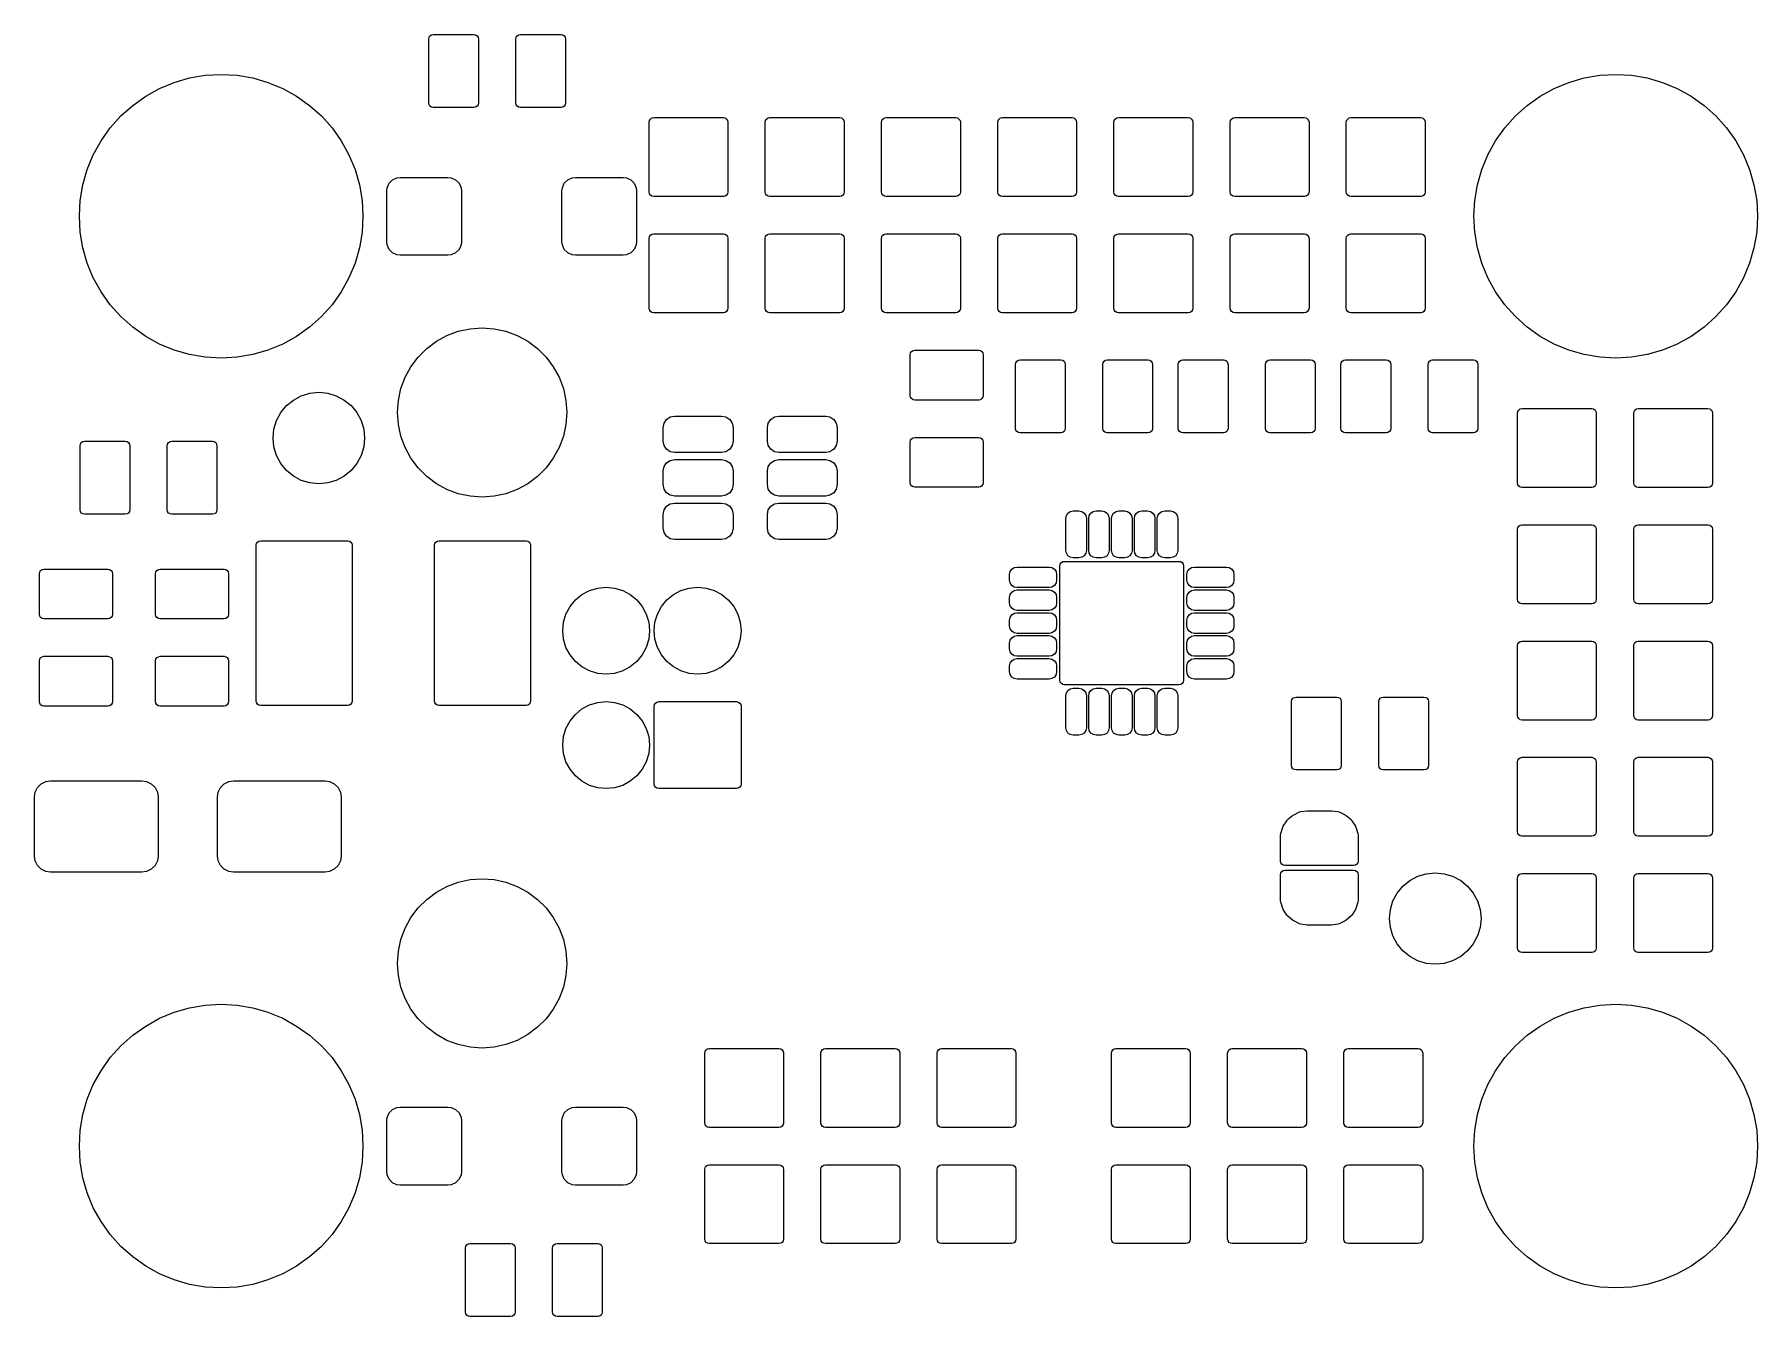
# Model space of a CAD drawing. Extents: x -0.16 to 1.32, y -0.15 to 0.96.
import ezdxf

# ---------------------------------------------------------------- set-up
doc = ezdxf.new("R2010")
doc.units = 0
doc.header["$MEASUREMENT"] = 0
doc.layers.add('BLACK', color=7, linetype='CONTINUOUS')

msp = doc.modelspace()

# ---------------------------------------------------------------- linework, layer by layer
at = {"layer": 'BLACK', "linetype": 'CONTINUOUS'}
for p, q in [((0.1786, 0.9525), (0.1789, 0.954)), ((0.1786, 0.8975), (0.1786, 0.9525)), ((0.1789, 0.954), (0.1797, 0.9553)), ((0.1797, 0.9553), (0.181, 0.9561)), ((0.181, 0.9561), (0.1825, 0.9564)), ((0.1825, 0.9564), (0.2175, 0.9564)), ((0.2175, 0.9564), (0.219, 0.9561)), ((0.219, 0.9561), (0.2203, 0.9553)), ((0.2203, 0.9553), (0.2211, 0.954)), ((0.2211, 0.954), (0.2214, 0.9525)), ((0.2214, 0.9525), (0.2214, 0.8975)), ((0.2536, 0.9525), (0.2539, 0.954)), ((0.2536, 0.8975), (0.2536, 0.9525)), ((0.2539, 0.954), (0.2547, 0.9553)), ((0.2547, 0.9553), (0.256, 0.9561)), ((0.256, 0.9561), (0.2575, 0.9564)), ((0.2575, 0.9564), (0.2925, 0.9564)), ((0.2925, 0.9564), (0.294, 0.9561)), ((0.294, 0.9561), (0.2953, 0.9553)), ((0.2953, 0.9553), (0.2961, 0.954)), ((0.2961, 0.954), (0.2964, 0.9525)), ((0.2964, 0.9525), (0.2964, 0.8975)), ((-0.0272, 0.919), (-0.0137, 0.9213)), ((-0.0137, 0.9213), (0, 0.922)), ((0, 0.922), (0.0137, 0.9213)), ((0.0137, 0.9213), (0.0272, 0.919)), ((1.1728, 0.919), (1.1863, 0.9213)), ((1.1863, 0.9213), (1.2, 0.922)), ((1.2, 0.922), (1.2137, 0.9213)), ((1.2137, 0.9213), (1.2272, 0.919)), ((-0.0649, 0.9033), (-0.053, 0.91)), ((-0.053, 0.91), (-0.0403, 0.9152)), ((-0.0403, 0.9152), (-0.0272, 0.919)), ((0.0272, 0.919), (0.0403, 0.9152)), ((0.0403, 0.9152), (0.053, 0.91)), ((0.053, 0.91), (0.0649, 0.9033)), ((1.1351, 0.9033), (1.147, 0.91)), ((1.147, 0.91), (1.1597, 0.9152)), ((1.1597, 0.9152), (1.1728, 0.919)), ((1.2272, 0.919), (1.2403, 0.9152)), ((1.2403, 0.9152), (1.253, 0.91)), ((1.253, 0.91), (1.2649, 0.9033)), ((-0.0863, 0.8863), (-0.0761, 0.8954)), ((-0.0761, 0.8954), (-0.0649, 0.9033)), ((0.0649, 0.9033), (0.0761, 0.8954)), ((0.0761, 0.8954), (0.0863, 0.8863)), ((0.1789, 0.896), (0.1786, 0.8975)), ((0.1797, 0.8947), (0.1789, 0.896)), ((0.181, 0.8939), (0.1797, 0.8947)), ((0.1825, 0.8936), (0.181, 0.8939)), ((0.2175, 0.8936), (0.1825, 0.8936)), ((0.219, 0.8939), (0.2175, 0.8936)), ((0.2203, 0.8947), (0.219, 0.8939)), ((0.2211, 0.896), (0.2203, 0.8947)), ((0.2214, 0.8975), (0.2211, 0.896)), ((0.2539, 0.896), (0.2536, 0.8975)), ((0.2547, 0.8947), (0.2539, 0.896)), ((0.256, 0.8939), (0.2547, 0.8947)), ((0.2575, 0.8936), (0.256, 0.8939)), ((0.2925, 0.8936), (0.2575, 0.8936)), ((0.294, 0.8939), (0.2925, 0.8936)), ((0.2953, 0.8947), (0.294, 0.8939)), ((0.2961, 0.896), (0.2953, 0.8947)), ((0.2964, 0.8975), (0.2961, 0.896)), ((1.1137, 0.8863), (1.1239, 0.8954)), ((1.1239, 0.8954), (1.1351, 0.9033)), ((1.2649, 0.9033), (1.2761, 0.8954)), ((1.2761, 0.8954), (1.2863, 0.8863)), ((-0.1033, 0.8649), (-0.0954, 0.8761)), ((-0.0954, 0.8761), (-0.0863, 0.8863)), ((0.0863, 0.8863), (0.0954, 0.8761)), ((0.0954, 0.8761), (0.1033, 0.8649)), ((0.3682, 0.8809), (0.3685, 0.8825)), ((0.3682, 0.8209), (0.3682, 0.8809)), ((0.3685, 0.8825), (0.3694, 0.8837)), ((0.3694, 0.8837), (0.3707, 0.8846)), ((0.3707, 0.8846), (0.3722, 0.8849)), ((0.3722, 0.8849), (0.4322, 0.8849)), ((0.4322, 0.8849), (0.4337, 0.8846)), ((0.4337, 0.8846), (0.4349, 0.8837)), ((0.4349, 0.8837), (0.4358, 0.8825)), ((0.4358, 0.8825), (0.4361, 0.8809)), ((0.4361, 0.8809), (0.4361, 0.8209)), ((0.4682, 0.8809), (0.4685, 0.8825)), ((0.4682, 0.8209), (0.4682, 0.8809)), ((0.4685, 0.8825), (0.4694, 0.8837)), ((0.4694, 0.8837), (0.4707, 0.8846)), ((0.4707, 0.8846), (0.4722, 0.8849)), ((0.4722, 0.8849), (0.5322, 0.8849)), ((0.5322, 0.8849), (0.5337, 0.8846)), ((0.5337, 0.8846), (0.5349, 0.8837)), ((0.5349, 0.8837), (0.5358, 0.8825)), ((0.5358, 0.8825), (0.5361, 0.8809)), ((0.5361, 0.8809), (0.5361, 0.8209)), ((0.5682, 0.8809), (0.5685, 0.8825)), ((0.5682, 0.8209), (0.5682, 0.8809)), ((0.5685, 0.8825), (0.5694, 0.8837)), ((0.5694, 0.8837), (0.5707, 0.8846)), ((0.5707, 0.8846), (0.5722, 0.8849)), ((0.5722, 0.8849), (0.6322, 0.8849)), ((0.6322, 0.8849), (0.6337, 0.8846)), ((0.6337, 0.8846), (0.6349, 0.8837)), ((0.6349, 0.8837), (0.6358, 0.8825)), ((0.6358, 0.8825), (0.6361, 0.8809)), ((0.6361, 0.8809), (0.6361, 0.8209)), ((0.6682, 0.8809), (0.6685, 0.8825)), ((0.6682, 0.8209), (0.6682, 0.8809)), ((0.6685, 0.8825), (0.6694, 0.8837)), ((0.6694, 0.8837), (0.6707, 0.8846)), ((0.6707, 0.8846), (0.6722, 0.8849)), ((0.6722, 0.8849), (0.7322, 0.8849)), ((0.7322, 0.8849), (0.7337, 0.8846)), ((0.7337, 0.8846), (0.7349, 0.8837)), ((0.7349, 0.8837), (0.7358, 0.8825)), ((0.7358, 0.8825), (0.7361, 0.8809)), ((0.7361, 0.8809), (0.7361, 0.8209)), ((0.7682, 0.8809), (0.7685, 0.8825)), ((0.7682, 0.8209), (0.7682, 0.8809)), ((0.7685, 0.8825), (0.7694, 0.8837)), ((0.7694, 0.8837), (0.7707, 0.8846)), ((0.7707, 0.8846), (0.7722, 0.8849)), ((0.7722, 0.8849), (0.8322, 0.8849)), ((0.8322, 0.8849), (0.8337, 0.8846)), ((0.8337, 0.8846), (0.8349, 0.8837)), ((0.8349, 0.8837), (0.8358, 0.8825)), ((0.8358, 0.8825), (0.8361, 0.8809)), ((0.8361, 0.8809), (0.8361, 0.8209)), ((0.8682, 0.8809), (0.8685, 0.8825)), ((0.8682, 0.8209), (0.8682, 0.8809)), ((0.8685, 0.8825), (0.8694, 0.8837)), ((0.8694, 0.8837), (0.8707, 0.8846)), ((0.8707, 0.8846), (0.8722, 0.8849)), ((0.8722, 0.8849), (0.9322, 0.8849)), ((0.9322, 0.8849), (0.9337, 0.8846)), ((0.9337, 0.8846), (0.9349, 0.8837)), ((0.9349, 0.8837), (0.9358, 0.8825)), ((0.9358, 0.8825), (0.9361, 0.8809)), ((0.9361, 0.8809), (0.9361, 0.8209)), ((0.9682, 0.8809), (0.9685, 0.8825)), ((0.9682, 0.8209), (0.9682, 0.8809)), ((0.9685, 0.8825), (0.9694, 0.8837)), ((0.9694, 0.8837), (0.9707, 0.8846)), ((0.9707, 0.8846), (0.9722, 0.8849)), ((0.9722, 0.8849), (1.0322, 0.8849)), ((1.0322, 0.8849), (1.0337, 0.8846)), ((1.0337, 0.8846), (1.035, 0.8837)), ((1.035, 0.8837), (1.0358, 0.8825)), ((1.0358, 0.8825), (1.0361, 0.8809)), ((1.0361, 0.8809), (1.0361, 0.8209)), ((1.0967, 0.8649), (1.1046, 0.8761)), ((1.1046, 0.8761), (1.1137, 0.8863)), ((1.2863, 0.8863), (1.2954, 0.8761)), ((1.2954, 0.8761), (1.3033, 0.8649)), ((-0.11, 0.853), (-0.1033, 0.8649)), ((0.1033, 0.8649), (0.11, 0.853)), ((1.09, 0.853), (1.0967, 0.8649)), ((1.3033, 0.8649), (1.31, 0.853)), ((-0.1152, 0.8403), (-0.11, 0.853)), ((0.11, 0.853), (0.1152, 0.8403)), ((1.0848, 0.8403), (1.09, 0.853)), ((1.31, 0.853), (1.3152, 0.8403)), ((-0.119, 0.8272), (-0.1152, 0.8403)), ((0.1152, 0.8403), (0.119, 0.8272)), ((0.1445, 0.8285), (0.1475, 0.8315)), ((0.1475, 0.8315), (0.1513, 0.8332)), ((0.1513, 0.8332), (0.154, 0.8335)), ((0.154, 0.8335), (0.1952, 0.8335)), ((0.1952, 0.8335), (0.1979, 0.8332)), ((0.1979, 0.8332), (0.2017, 0.8315)), ((0.2017, 0.8315), (0.2047, 0.8285)), ((0.2953, 0.8285), (0.2983, 0.8315)), ((0.2983, 0.8315), (0.3021, 0.8332)), ((0.3021, 0.8332), (0.3048, 0.8335)), ((0.3048, 0.8335), (0.346, 0.8335)), ((0.346, 0.8335), (0.3487, 0.8332)), ((0.3487, 0.8332), (0.3525, 0.8315)), ((0.3525, 0.8315), (0.3555, 0.8285)), ((1.081, 0.8272), (1.0848, 0.8403)), ((1.3152, 0.8403), (1.319, 0.8272)), ((-0.1213, 0.8137), (-0.119, 0.8272)), ((0.119, 0.8272), (0.1213, 0.8137)), ((0.1425, 0.822), (0.1428, 0.8246)), ((0.1425, 0.778), (0.1425, 0.822)), ((0.1428, 0.8246), (0.1445, 0.8285)), ((0.2047, 0.8285), (0.2064, 0.8246)), ((0.2064, 0.8246), (0.2067, 0.822)), ((0.2067, 0.822), (0.2067, 0.778)), ((0.2933, 0.822), (0.2936, 0.8246)), ((0.2933, 0.778), (0.2933, 0.822)), ((0.2936, 0.8246), (0.2953, 0.8285)), ((0.3555, 0.8285), (0.3572, 0.8246)), ((0.3572, 0.8246), (0.3575, 0.822)), ((0.3575, 0.822), (0.3575, 0.778)), ((0.3685, 0.8194), (0.3682, 0.8209)), ((0.3694, 0.8182), (0.3685, 0.8194)), ((0.3707, 0.8173), (0.3694, 0.8182)), ((0.3722, 0.817), (0.3707, 0.8173)), ((0.4322, 0.817), (0.3722, 0.817)), ((0.4337, 0.8173), (0.4322, 0.817)), ((0.4349, 0.8182), (0.4337, 0.8173)), ((0.4358, 0.8194), (0.4349, 0.8182)), ((0.4361, 0.8209), (0.4358, 0.8194)), ((0.4685, 0.8194), (0.4682, 0.8209)), ((0.4694, 0.8182), (0.4685, 0.8194)), ((0.4707, 0.8173), (0.4694, 0.8182)), ((0.4722, 0.817), (0.4707, 0.8173)), ((0.5322, 0.817), (0.4722, 0.817)), ((0.5337, 0.8173), (0.5322, 0.817)), ((0.5349, 0.8182), (0.5337, 0.8173)), ((0.5358, 0.8194), (0.5349, 0.8182)), ((0.5361, 0.8209), (0.5358, 0.8194)), ((0.5685, 0.8194), (0.5682, 0.8209)), ((0.5694, 0.8182), (0.5685, 0.8194)), ((0.5707, 0.8173), (0.5694, 0.8182)), ((0.5722, 0.817), (0.5707, 0.8173)), ((0.6322, 0.817), (0.5722, 0.817)), ((0.6337, 0.8173), (0.6322, 0.817)), ((0.6349, 0.8182), (0.6337, 0.8173)), ((0.6358, 0.8194), (0.6349, 0.8182)), ((0.6361, 0.8209), (0.6358, 0.8194)), ((0.6685, 0.8194), (0.6682, 0.8209)), ((0.6694, 0.8182), (0.6685, 0.8194)), ((0.6707, 0.8173), (0.6694, 0.8182)), ((0.6722, 0.817), (0.6707, 0.8173)), ((0.7322, 0.817), (0.6722, 0.817)), ((0.7337, 0.8173), (0.7322, 0.817)), ((0.7349, 0.8182), (0.7337, 0.8173)), ((0.7358, 0.8194), (0.7349, 0.8182)), ((0.7361, 0.8209), (0.7358, 0.8194)), ((0.7685, 0.8194), (0.7682, 0.8209)), ((0.7694, 0.8182), (0.7685, 0.8194)), ((0.7707, 0.8173), (0.7694, 0.8182)), ((0.7722, 0.817), (0.7707, 0.8173)), ((0.8322, 0.817), (0.7722, 0.817)), ((0.8337, 0.8173), (0.8322, 0.817)), ((0.8349, 0.8182), (0.8337, 0.8173)), ((0.8358, 0.8194), (0.8349, 0.8182)), ((0.8361, 0.8209), (0.8358, 0.8194)), ((0.8685, 0.8194), (0.8682, 0.8209)), ((0.8694, 0.8182), (0.8685, 0.8194)), ((0.8707, 0.8173), (0.8694, 0.8182)), ((0.8722, 0.817), (0.8707, 0.8173)), ((0.9322, 0.817), (0.8722, 0.817)), ((0.9337, 0.8173), (0.9322, 0.817)), ((0.9349, 0.8182), (0.9337, 0.8173)), ((0.9358, 0.8194), (0.9349, 0.8182)), ((0.9361, 0.8209), (0.9358, 0.8194)), ((0.9685, 0.8194), (0.9682, 0.8209)), ((0.9694, 0.8182), (0.9685, 0.8194)), ((0.9707, 0.8173), (0.9694, 0.8182)), ((0.9722, 0.817), (0.9707, 0.8173)), ((1.0322, 0.817), (0.9722, 0.817)), ((1.0337, 0.8173), (1.0322, 0.817)), ((1.035, 0.8182), (1.0337, 0.8173)), ((1.0358, 0.8194), (1.035, 0.8182)), ((1.0361, 0.8209), (1.0358, 0.8194)), ((1.0787, 0.8137), (1.081, 0.8272)), ((1.319, 0.8272), (1.3213, 0.8137)), ((-0.122, 0.8), (-0.1213, 0.8137)), ((0.1213, 0.8137), (0.122, 0.8)), ((1.0779, 0.8), (1.0787, 0.8137)), ((1.3213, 0.8137), (1.322, 0.8)), ((-0.1213, 0.7863), (-0.122, 0.8)), ((-0.119, 0.7728), (-0.1213, 0.7863)), ((0.1213, 0.7863), (0.119, 0.7728)), ((0.122, 0.8), (0.1213, 0.7863)), ((1.0787, 0.7863), (1.0779, 0.8)), ((1.081, 0.7728), (1.0787, 0.7863)), ((1.3213, 0.7863), (1.319, 0.7728)), ((1.322, 0.8), (1.3213, 0.7863)), ((-0.1152, 0.7597), (-0.119, 0.7728)), ((0.119, 0.7728), (0.1152, 0.7597)), ((0.1428, 0.7754), (0.1425, 0.778)), ((0.1445, 0.7715), (0.1428, 0.7754)), ((0.1475, 0.7685), (0.1445, 0.7715)), ((0.2047, 0.7715), (0.2017, 0.7685)), ((0.2064, 0.7754), (0.2047, 0.7715)), ((0.2067, 0.778), (0.2064, 0.7754)), ((0.2936, 0.7754), (0.2933, 0.778)), ((0.2953, 0.7715), (0.2936, 0.7754)), ((0.2983, 0.7685), (0.2953, 0.7715)), ((0.3555, 0.7715), (0.3525, 0.7685)), ((0.3572, 0.7754), (0.3555, 0.7715)), ((0.3575, 0.778), (0.3572, 0.7754)), ((0.3682, 0.7809), (0.3685, 0.7825)), ((0.3682, 0.7209), (0.3682, 0.7809)), ((0.3685, 0.7825), (0.3694, 0.7837)), ((0.3694, 0.7837), (0.3707, 0.7846)), ((0.3707, 0.7846), (0.3722, 0.7849)), ((0.3722, 0.7849), (0.4322, 0.7849)), ((0.4322, 0.7849), (0.4337, 0.7846)), ((0.4337, 0.7846), (0.4349, 0.7837)), ((0.4349, 0.7837), (0.4358, 0.7825)), ((0.4358, 0.7825), (0.4361, 0.7809)), ((0.4361, 0.7809), (0.4361, 0.7209)), ((0.4682, 0.7809), (0.4685, 0.7825)), ((0.4682, 0.7209), (0.4682, 0.7809)), ((0.4685, 0.7825), (0.4694, 0.7837)), ((0.4694, 0.7837), (0.4707, 0.7846)), ((0.4707, 0.7846), (0.4722, 0.7849)), ((0.4722, 0.7849), (0.5322, 0.7849)), ((0.5322, 0.7849), (0.5337, 0.7846)), ((0.5337, 0.7846), (0.5349, 0.7837)), ((0.5349, 0.7837), (0.5358, 0.7825)), ((0.5358, 0.7825), (0.5361, 0.7809)), ((0.5361, 0.7809), (0.5361, 0.7209)), ((0.5682, 0.7809), (0.5685, 0.7825)), ((0.5682, 0.7209), (0.5682, 0.7809)), ((0.5685, 0.7825), (0.5694, 0.7837)), ((0.5694, 0.7837), (0.5707, 0.7846)), ((0.5707, 0.7846), (0.5722, 0.7849)), ((0.5722, 0.7849), (0.6322, 0.7849)), ((0.6322, 0.7849), (0.6337, 0.7846)), ((0.6337, 0.7846), (0.6349, 0.7837)), ((0.6349, 0.7837), (0.6358, 0.7825)), ((0.6358, 0.7825), (0.6361, 0.7809)), ((0.6361, 0.7809), (0.6361, 0.7209)), ((0.6682, 0.7809), (0.6685, 0.7825)), ((0.6682, 0.7209), (0.6682, 0.7809)), ((0.6685, 0.7825), (0.6694, 0.7837)), ((0.6694, 0.7837), (0.6707, 0.7846)), ((0.6707, 0.7846), (0.6722, 0.7849)), ((0.6722, 0.7849), (0.7322, 0.7849)), ((0.7322, 0.7849), (0.7337, 0.7846)), ((0.7337, 0.7846), (0.7349, 0.7837)), ((0.7349, 0.7837), (0.7358, 0.7825)), ((0.7358, 0.7825), (0.7361, 0.7809)), ((0.7361, 0.7809), (0.7361, 0.7209)), ((0.7682, 0.7809), (0.7685, 0.7825)), ((0.7682, 0.7209), (0.7682, 0.7809)), ((0.7685, 0.7825), (0.7694, 0.7837)), ((0.7694, 0.7837), (0.7707, 0.7846)), ((0.7707, 0.7846), (0.7722, 0.7849)), ((0.7722, 0.7849), (0.8322, 0.7849)), ((0.8322, 0.7849), (0.8337, 0.7846)), ((0.8337, 0.7846), (0.8349, 0.7837)), ((0.8349, 0.7837), (0.8358, 0.7825)), ((0.8358, 0.7825), (0.8361, 0.7809)), ((0.8361, 0.7809), (0.8361, 0.7209)), ((0.8682, 0.7809), (0.8685, 0.7825)), ((0.8682, 0.7209), (0.8682, 0.7809)), ((0.8685, 0.7825), (0.8694, 0.7837)), ((0.8694, 0.7837), (0.8707, 0.7846)), ((0.8707, 0.7846), (0.8722, 0.7849)), ((0.8722, 0.7849), (0.9322, 0.7849)), ((0.9322, 0.7849), (0.9337, 0.7846)), ((0.9337, 0.7846), (0.9349, 0.7837)), ((0.9349, 0.7837), (0.9358, 0.7825)), ((0.9358, 0.7825), (0.9361, 0.7809)), ((0.9361, 0.7809), (0.9361, 0.7209)), ((0.9682, 0.7809), (0.9685, 0.7825)), ((0.9682, 0.7209), (0.9682, 0.7809)), ((0.9685, 0.7825), (0.9694, 0.7837)), ((0.9694, 0.7837), (0.9707, 0.7846)), ((0.9707, 0.7846), (0.9722, 0.7849)), ((0.9722, 0.7849), (1.0322, 0.7849)), ((1.0322, 0.7849), (1.0337, 0.7846)), ((1.0337, 0.7846), (1.035, 0.7837)), ((1.035, 0.7837), (1.0358, 0.7825)), ((1.0358, 0.7825), (1.0361, 0.7809)), ((1.0361, 0.7809), (1.0361, 0.7209)), ((1.0848, 0.7597), (1.081, 0.7728)), ((1.319, 0.7728), (1.3152, 0.7597)), ((-0.11, 0.747), (-0.1152, 0.7597)), ((0.1152, 0.7597), (0.11, 0.747)), ((0.1513, 0.7668), (0.1475, 0.7685)), ((0.154, 0.7665), (0.1513, 0.7668)), ((0.1952, 0.7665), (0.154, 0.7665)), ((0.1979, 0.7668), (0.1952, 0.7665)), ((0.2017, 0.7685), (0.1979, 0.7668)), ((0.3021, 0.7668), (0.2983, 0.7685)), ((0.3048, 0.7665), (0.3021, 0.7668)), ((0.346, 0.7665), (0.3048, 0.7665)), ((0.3487, 0.7668), (0.346, 0.7665)), ((0.3525, 0.7685), (0.3487, 0.7668)), ((1.09, 0.747), (1.0848, 0.7597)), ((1.3152, 0.7597), (1.31, 0.747)), ((-0.1033, 0.7351), (-0.11, 0.747)), ((0.11, 0.747), (0.1033, 0.7351)), ((1.0967, 0.7351), (1.09, 0.747)), ((1.31, 0.747), (1.3033, 0.7351)), ((-0.0954, 0.7239), (-0.1033, 0.7351)), ((0.1033, 0.7351), (0.0954, 0.7239)), ((1.1046, 0.7239), (1.0967, 0.7351)), ((1.3033, 0.7351), (1.2954, 0.7239)), ((-0.0863, 0.7137), (-0.0954, 0.7239)), ((-0.0761, 0.7046), (-0.0863, 0.7137)), ((0.0863, 0.7137), (0.0761, 0.7046)), ((0.0954, 0.7239), (0.0863, 0.7137)), ((0.3685, 0.7194), (0.3682, 0.7209)), ((0.3694, 0.7182), (0.3685, 0.7194)), ((0.3707, 0.7173), (0.3694, 0.7182)), ((0.3722, 0.717), (0.3707, 0.7173)), ((0.4322, 0.717), (0.3722, 0.717)), ((0.4337, 0.7173), (0.4322, 0.717)), ((0.4349, 0.7182), (0.4337, 0.7173)), ((0.4358, 0.7194), (0.4349, 0.7182)), ((0.4361, 0.7209), (0.4358, 0.7194)), ((0.4685, 0.7194), (0.4682, 0.7209)), ((0.4694, 0.7182), (0.4685, 0.7194)), ((0.4707, 0.7173), (0.4694, 0.7182)), ((0.4722, 0.717), (0.4707, 0.7173)), ((0.5322, 0.717), (0.4722, 0.717)), ((0.5337, 0.7173), (0.5322, 0.717)), ((0.5349, 0.7182), (0.5337, 0.7173)), ((0.5358, 0.7194), (0.5349, 0.7182)), ((0.5361, 0.7209), (0.5358, 0.7194)), ((0.5685, 0.7194), (0.5682, 0.7209)), ((0.5694, 0.7182), (0.5685, 0.7194)), ((0.5707, 0.7173), (0.5694, 0.7182)), ((0.5722, 0.717), (0.5707, 0.7173)), ((0.6322, 0.717), (0.5722, 0.717)), ((0.6337, 0.7173), (0.6322, 0.717)), ((0.6349, 0.7182), (0.6337, 0.7173)), ((0.6358, 0.7194), (0.6349, 0.7182)), ((0.6361, 0.7209), (0.6358, 0.7194)), ((0.6685, 0.7194), (0.6682, 0.7209)), ((0.6694, 0.7182), (0.6685, 0.7194)), ((0.6707, 0.7173), (0.6694, 0.7182)), ((0.6722, 0.717), (0.6707, 0.7173)), ((0.7322, 0.717), (0.6722, 0.717)), ((0.7337, 0.7173), (0.7322, 0.717)), ((0.7349, 0.7182), (0.7337, 0.7173)), ((0.7358, 0.7194), (0.7349, 0.7182)), ((0.7361, 0.7209), (0.7358, 0.7194)), ((0.7685, 0.7194), (0.7682, 0.7209)), ((0.7694, 0.7182), (0.7685, 0.7194)), ((0.7707, 0.7173), (0.7694, 0.7182)), ((0.7722, 0.717), (0.7707, 0.7173)), ((0.8322, 0.717), (0.7722, 0.717)), ((0.8337, 0.7173), (0.8322, 0.717)), ((0.8349, 0.7182), (0.8337, 0.7173)), ((0.8358, 0.7194), (0.8349, 0.7182)), ((0.8361, 0.7209), (0.8358, 0.7194)), ((0.8685, 0.7194), (0.8682, 0.7209)), ((0.8694, 0.7182), (0.8685, 0.7194)), ((0.8707, 0.7173), (0.8694, 0.7182)), ((0.8722, 0.717), (0.8707, 0.7173)), ((0.9322, 0.717), (0.8722, 0.717)), ((0.9337, 0.7173), (0.9322, 0.717)), ((0.9349, 0.7182), (0.9337, 0.7173)), ((0.9358, 0.7194), (0.9349, 0.7182)), ((0.9361, 0.7209), (0.9358, 0.7194)), ((0.9685, 0.7194), (0.9682, 0.7209)), ((0.9694, 0.7182), (0.9685, 0.7194)), ((0.9707, 0.7173), (0.9694, 0.7182)), ((0.9722, 0.717), (0.9707, 0.7173)), ((1.0322, 0.717), (0.9722, 0.717)), ((1.0337, 0.7173), (1.0322, 0.717)), ((1.035, 0.7182), (1.0337, 0.7173)), ((1.0358, 0.7194), (1.035, 0.7182)), ((1.0361, 0.7209), (1.0358, 0.7194)), ((1.1137, 0.7137), (1.1046, 0.7239)), ((1.1239, 0.7046), (1.1137, 0.7137)), ((1.2863, 0.7137), (1.2761, 0.7046)), ((1.2954, 0.7239), (1.2863, 0.7137)), ((-0.0649, 0.6967), (-0.0761, 0.7046)), ((0.0761, 0.7046), (0.0649, 0.6967)), ((0.1852, 0.6925), (0.1943, 0.6975)), ((0.1943, 0.6975), (0.204, 0.7011)), ((0.204, 0.7011), (0.2142, 0.7033)), ((0.2142, 0.7033), (0.2246, 0.7041)), ((0.2246, 0.7041), (0.2349, 0.7033)), ((0.2349, 0.7033), (0.2451, 0.7011)), ((0.2451, 0.7011), (0.2548, 0.6975)), ((0.2548, 0.6975), (0.2639, 0.6925)), ((1.1351, 0.6967), (1.1239, 0.7046)), ((1.2761, 0.7046), (1.2649, 0.6967)), ((-0.053, 0.69), (-0.0649, 0.6967)), ((-0.0403, 0.6848), (-0.053, 0.69)), ((-0.0272, 0.681), (-0.0403, 0.6848)), ((0.0403, 0.6848), (0.0272, 0.681)), ((0.053, 0.69), (0.0403, 0.6848)), ((0.0649, 0.6967), (0.053, 0.69)), ((0.1695, 0.6789), (0.1769, 0.6863)), ((0.1769, 0.6863), (0.1852, 0.6925)), ((0.2639, 0.6925), (0.2723, 0.6863)), ((0.2723, 0.6863), (0.2796, 0.6789)), ((0.593, 0.6808), (0.5933, 0.6824)), ((0.5933, 0.6824), (0.5941, 0.6836)), ((0.5941, 0.6836), (0.5954, 0.6845)), ((0.5954, 0.6845), (0.5969, 0.6848)), ((0.5969, 0.6848), (0.6519, 0.6848)), ((0.6519, 0.6848), (0.6534, 0.6845)), ((0.6534, 0.6845), (0.6547, 0.6836)), ((0.6547, 0.6836), (0.6555, 0.6824)), ((0.6555, 0.6824), (0.6558, 0.6808)), ((1.147, 0.69), (1.1351, 0.6967)), ((1.1597, 0.6848), (1.147, 0.69)), ((1.1728, 0.681), (1.1597, 0.6848)), ((1.2403, 0.6848), (1.2272, 0.681)), ((1.253, 0.69), (1.2403, 0.6848)), ((1.2649, 0.6967), (1.253, 0.69)), ((-0.0137, 0.6787), (-0.0272, 0.681)), ((0, 0.678), (-0.0137, 0.6787)), ((0.0137, 0.6787), (0, 0.678)), ((0.0272, 0.681), (0.0137, 0.6787)), ((0.1583, 0.6615), (0.1633, 0.6706)), ((0.1633, 0.6706), (0.1695, 0.6789)), ((0.2796, 0.6789), (0.2858, 0.6706)), ((0.2858, 0.6706), (0.2908, 0.6615)), ((0.593, 0.6458), (0.593, 0.6808)), ((0.6558, 0.6808), (0.6558, 0.6458)), ((0.6836, 0.6725), (0.6839, 0.674)), ((0.6836, 0.6175), (0.6836, 0.6725)), ((0.6839, 0.674), (0.6847, 0.6753)), ((0.6847, 0.6753), (0.686, 0.6761)), ((0.686, 0.6761), (0.6875, 0.6764)), ((0.6875, 0.6764), (0.7225, 0.6764)), ((0.7225, 0.6764), (0.724, 0.6761)), ((0.724, 0.6761), (0.7253, 0.6753)), ((0.7253, 0.6753), (0.7261, 0.674)), ((0.7261, 0.674), (0.7264, 0.6725)), ((0.7264, 0.6725), (0.7264, 0.6175)), ((0.7586, 0.6725), (0.7589, 0.674)), ((0.7586, 0.6175), (0.7586, 0.6725)), ((0.7589, 0.674), (0.7597, 0.6753)), ((0.7597, 0.6753), (0.761, 0.6761)), ((0.761, 0.6761), (0.7625, 0.6764)), ((0.7625, 0.6764), (0.7975, 0.6764)), ((0.7975, 0.6764), (0.799, 0.6761)), ((0.799, 0.6761), (0.8003, 0.6753)), ((0.8003, 0.6753), (0.8011, 0.674)), ((0.8011, 0.674), (0.8014, 0.6725)), ((0.8014, 0.6725), (0.8014, 0.6175)), ((0.8236, 0.6725), (0.8239, 0.674)), ((0.8236, 0.6175), (0.8236, 0.6725)), ((0.8239, 0.674), (0.8247, 0.6753)), ((0.8247, 0.6753), (0.826, 0.6761)), ((0.826, 0.6761), (0.8275, 0.6764)), ((0.8275, 0.6764), (0.8625, 0.6764)), ((0.8625, 0.6764), (0.864, 0.6761)), ((0.864, 0.6761), (0.8653, 0.6753)), ((0.8653, 0.6753), (0.8661, 0.674)), ((0.8661, 0.674), (0.8664, 0.6725)), ((0.8664, 0.6725), (0.8664, 0.6175)), ((0.8986, 0.6725), (0.8989, 0.674)), ((0.8986, 0.6175), (0.8986, 0.6725)), ((0.8989, 0.674), (0.8997, 0.6753)), ((0.8997, 0.6753), (0.901, 0.6761)), ((0.901, 0.6761), (0.9025, 0.6764)), ((0.9025, 0.6764), (0.9375, 0.6764)), ((0.9375, 0.6764), (0.939, 0.6761)), ((0.939, 0.6761), (0.9403, 0.6753)), ((0.9403, 0.6753), (0.9411, 0.674)), ((0.9411, 0.674), (0.9414, 0.6725)), ((0.9414, 0.6725), (0.9414, 0.6175)), ((0.9636, 0.6725), (0.9639, 0.674)), ((0.9636, 0.6175), (0.9636, 0.6725)), ((0.9639, 0.674), (0.9647, 0.6753)), ((0.9647, 0.6753), (0.966, 0.6761)), ((0.966, 0.6761), (0.9675, 0.6764)), ((0.9675, 0.6764), (1.0025, 0.6764)), ((1.0025, 0.6764), (1.004, 0.6761)), ((1.004, 0.6761), (1.0053, 0.6753)), ((1.0053, 0.6753), (1.0061, 0.674)), ((1.0061, 0.674), (1.0064, 0.6725)), ((1.0064, 0.6725), (1.0064, 0.6175)), ((1.0386, 0.6725), (1.0389, 0.674)), ((1.0386, 0.6175), (1.0386, 0.6725)), ((1.0389, 0.674), (1.0397, 0.6753)), ((1.0397, 0.6753), (1.041, 0.6761)), ((1.041, 0.6761), (1.0425, 0.6764)), ((1.0425, 0.6764), (1.0775, 0.6764)), ((1.0775, 0.6764), (1.079, 0.6761)), ((1.079, 0.6761), (1.0803, 0.6753)), ((1.0803, 0.6753), (1.0811, 0.674)), ((1.0811, 0.674), (1.0814, 0.6725)), ((1.0814, 0.6725), (1.0814, 0.6175)), ((1.1863, 0.6787), (1.1728, 0.681)), ((1.2, 0.678), (1.1863, 0.6787)), ((1.2137, 0.6787), (1.2, 0.678)), ((1.2272, 0.681), (1.2137, 0.6787)), ((0.1547, 0.6517), (0.1583, 0.6615)), ((0.2908, 0.6615), (0.2945, 0.6517)), ((0.0562, 0.6371), (0.0622, 0.6419)), ((0.0622, 0.6419), (0.069, 0.6456)), ((0.069, 0.6456), (0.0764, 0.6478)), ((0.0764, 0.6478), (0.0841, 0.6486)), ((0.0841, 0.6486), (0.0917, 0.6478)), ((0.0917, 0.6478), (0.0991, 0.6456)), ((0.0991, 0.6456), (0.1059, 0.6419)), ((0.1059, 0.6419), (0.1119, 0.6371)), ((0.1517, 0.6312), (0.1525, 0.6416)), ((0.1525, 0.6416), (0.1547, 0.6517)), ((0.2945, 0.6517), (0.2967, 0.6416)), ((0.2967, 0.6416), (0.2974, 0.6312)), ((0.5933, 0.6443), (0.593, 0.6458)), ((0.5941, 0.6431), (0.5933, 0.6443)), ((0.5954, 0.6422), (0.5941, 0.6431)), ((0.5969, 0.6419), (0.5954, 0.6422)), ((0.6519, 0.6419), (0.5969, 0.6419)), ((0.6534, 0.6422), (0.6519, 0.6419)), ((0.6547, 0.6431), (0.6534, 0.6422)), ((0.6555, 0.6443), (0.6547, 0.6431)), ((0.6558, 0.6458), (0.6555, 0.6443)), ((0.0454, 0.6169), (0.0477, 0.6243)), ((0.0477, 0.6243), (0.0513, 0.6311)), ((0.0513, 0.6311), (0.0562, 0.6371)), ((0.1119, 0.6371), (0.1168, 0.6311)), ((0.1168, 0.6311), (0.1204, 0.6243)), ((0.1204, 0.6243), (0.1227, 0.6169)), ((0.1525, 0.6209), (0.1517, 0.6312)), ((0.2974, 0.6312), (0.2967, 0.6209)), ((0.3812, 0.6221), (0.3833, 0.6253)), ((0.3833, 0.6253), (0.3865, 0.6274)), ((0.3865, 0.6274), (0.3903, 0.6281)), ((0.3903, 0.6281), (0.4306, 0.6281)), ((0.4306, 0.6281), (0.4344, 0.6274)), ((0.4344, 0.6274), (0.4376, 0.6253)), ((0.4376, 0.6253), (0.4397, 0.6221)), ((0.4707, 0.6221), (0.4729, 0.6253)), ((0.4729, 0.6253), (0.4761, 0.6274)), ((0.4761, 0.6274), (0.4798, 0.6281)), ((0.4798, 0.6281), (0.5202, 0.6281)), ((0.5202, 0.6281), (0.5239, 0.6274)), ((0.5239, 0.6274), (0.5271, 0.6253)), ((0.5271, 0.6253), (0.5293, 0.6221)), ((1.1155, 0.6306), (1.1158, 0.6321)), ((1.1155, 0.5706), (1.1155, 0.6306)), ((1.1158, 0.6321), (1.1166, 0.6333)), ((1.1166, 0.6333), (1.1179, 0.6342)), ((1.1179, 0.6342), (1.1194, 0.6345)), ((1.1194, 0.6345), (1.1794, 0.6345)), ((1.1794, 0.6345), (1.1809, 0.6342)), ((1.1809, 0.6342), (1.1822, 0.6333)), ((1.1822, 0.6333), (1.183, 0.6321)), ((1.183, 0.6321), (1.1833, 0.6306)), ((1.1833, 0.6306), (1.1833, 0.5706)), ((1.2155, 0.6306), (1.2158, 0.6321)), ((1.2155, 0.5706), (1.2155, 0.6306)), ((1.2158, 0.6321), (1.2166, 0.6333)), ((1.2166, 0.6333), (1.2179, 0.6342)), ((1.2179, 0.6342), (1.2194, 0.6345)), ((1.2194, 0.6345), (1.2794, 0.6345)), ((1.2794, 0.6345), (1.2809, 0.6342)), ((1.2809, 0.6342), (1.2822, 0.6333)), ((1.2822, 0.6333), (1.2831, 0.6321)), ((1.2831, 0.6321), (1.2833, 0.6306)), ((1.2833, 0.6306), (1.2833, 0.5706)), ((0.0447, 0.6092), (0.0454, 0.6169)), ((0.0454, 0.6015), (0.0447, 0.6092)), ((0.1227, 0.6169), (0.1234, 0.6092)), ((0.1234, 0.6092), (0.1227, 0.6015)), ((0.1547, 0.6107), (0.1525, 0.6209)), ((0.1583, 0.601), (0.1547, 0.6107)), ((0.2945, 0.6107), (0.2908, 0.601)), ((0.2967, 0.6209), (0.2945, 0.6107)), ((0.3804, 0.6183), (0.3812, 0.6221)), ((0.3804, 0.6065), (0.3804, 0.6183)), ((0.4397, 0.6221), (0.4405, 0.6183)), ((0.4405, 0.6183), (0.4405, 0.6065)), ((0.47, 0.6183), (0.4707, 0.6221)), ((0.47, 0.6065), (0.47, 0.6183)), ((0.5293, 0.6221), (0.53, 0.6183)), ((0.53, 0.6183), (0.53, 0.6065)), ((0.5933, 0.6074), (0.5941, 0.6086)), ((0.5941, 0.6086), (0.5954, 0.6095)), ((0.5954, 0.6095), (0.5969, 0.6098)), ((0.5969, 0.6098), (0.6519, 0.6098)), ((0.6519, 0.6098), (0.6534, 0.6095)), ((0.6534, 0.6095), (0.6547, 0.6086)), ((0.6547, 0.6086), (0.6555, 0.6074)), ((0.6839, 0.616), (0.6836, 0.6175)), ((0.6847, 0.6147), (0.6839, 0.616)), ((0.686, 0.6139), (0.6847, 0.6147)), ((0.6875, 0.6136), (0.686, 0.6139)), ((0.7225, 0.6136), (0.6875, 0.6136)), ((0.724, 0.6139), (0.7225, 0.6136)), ((0.7253, 0.6147), (0.724, 0.6139)), ((0.7261, 0.616), (0.7253, 0.6147)), ((0.7264, 0.6175), (0.7261, 0.616)), ((0.7589, 0.616), (0.7586, 0.6175)), ((0.7597, 0.6147), (0.7589, 0.616)), ((0.761, 0.6139), (0.7597, 0.6147)), ((0.7625, 0.6136), (0.761, 0.6139)), ((0.7975, 0.6136), (0.7625, 0.6136)), ((0.799, 0.6139), (0.7975, 0.6136)), ((0.8003, 0.6147), (0.799, 0.6139)), ((0.8011, 0.616), (0.8003, 0.6147)), ((0.8014, 0.6175), (0.8011, 0.616)), ((0.8239, 0.616), (0.8236, 0.6175)), ((0.8247, 0.6147), (0.8239, 0.616)), ((0.826, 0.6139), (0.8247, 0.6147)), ((0.8275, 0.6136), (0.826, 0.6139)), ((0.8625, 0.6136), (0.8275, 0.6136)), ((0.864, 0.6139), (0.8625, 0.6136)), ((0.8653, 0.6147), (0.864, 0.6139)), ((0.8661, 0.616), (0.8653, 0.6147)), ((0.8664, 0.6175), (0.8661, 0.616)), ((0.8989, 0.616), (0.8986, 0.6175)), ((0.8997, 0.6147), (0.8989, 0.616)), ((0.901, 0.6139), (0.8997, 0.6147)), ((0.9025, 0.6136), (0.901, 0.6139)), ((0.9375, 0.6136), (0.9025, 0.6136)), ((0.939, 0.6139), (0.9375, 0.6136)), ((0.9403, 0.6147), (0.939, 0.6139)), ((0.9411, 0.616), (0.9403, 0.6147)), ((0.9414, 0.6175), (0.9411, 0.616)), ((0.9639, 0.616), (0.9636, 0.6175)), ((0.9647, 0.6147), (0.9639, 0.616)), ((0.966, 0.6139), (0.9647, 0.6147)), ((0.9675, 0.6136), (0.966, 0.6139)), ((1.0025, 0.6136), (0.9675, 0.6136)), ((1.004, 0.6139), (1.0025, 0.6136)), ((1.0053, 0.6147), (1.004, 0.6139)), ((1.0061, 0.616), (1.0053, 0.6147)), ((1.0064, 0.6175), (1.0061, 0.616)), ((1.0389, 0.616), (1.0386, 0.6175)), ((1.0397, 0.6147), (1.0389, 0.616)), ((1.041, 0.6139), (1.0397, 0.6147)), ((1.0425, 0.6136), (1.041, 0.6139)), ((1.0775, 0.6136), (1.0425, 0.6136)), ((1.079, 0.6139), (1.0775, 0.6136)), ((1.0803, 0.6147), (1.079, 0.6139)), ((1.0811, 0.616), (1.0803, 0.6147)), ((1.0814, 0.6175), (1.0811, 0.616)), ((-0.1214, 0.6025), (-0.1211, 0.604)), ((-0.1214, 0.5475), (-0.1214, 0.6025)), ((-0.1211, 0.604), (-0.1203, 0.6053)), ((-0.1203, 0.6053), (-0.119, 0.6061)), ((-0.119, 0.6061), (-0.1175, 0.6064)), ((-0.1175, 0.6064), (-0.0825, 0.6064)), ((-0.0825, 0.6064), (-0.081, 0.6061)), ((-0.081, 0.6061), (-0.0797, 0.6053)), ((-0.0797, 0.6053), (-0.0789, 0.604)), ((-0.0789, 0.604), (-0.0786, 0.6025)), ((-0.0786, 0.6025), (-0.0786, 0.5475)), ((-0.0464, 0.6025), (-0.0461, 0.604)), ((-0.0464, 0.5475), (-0.0464, 0.6025)), ((-0.0461, 0.604), (-0.0453, 0.6053)), ((-0.0453, 0.6053), (-0.044, 0.6061)), ((-0.044, 0.6061), (-0.0425, 0.6064)), ((-0.0425, 0.6064), (-0.0075, 0.6064)), ((-0.0075, 0.6064), (-0.006, 0.6061)), ((-0.006, 0.6061), (-0.0047, 0.6053)), ((-0.0047, 0.6053), (-0.0039, 0.604)), ((-0.0039, 0.604), (-0.0036, 0.6025)), ((-0.0036, 0.6025), (-0.0036, 0.5475)), ((0.0477, 0.5941), (0.0454, 0.6015)), ((0.0513, 0.5873), (0.0477, 0.5941)), ((0.1204, 0.5941), (0.1168, 0.5873)), ((0.1227, 0.6015), (0.1204, 0.5941)), ((0.1633, 0.5918), (0.1583, 0.601)), ((0.2908, 0.601), (0.2858, 0.5918)), ((0.3812, 0.6027), (0.3804, 0.6065)), ((0.3833, 0.5995), (0.3812, 0.6027)), ((0.3865, 0.5974), (0.3833, 0.5995)), ((0.3903, 0.5967), (0.3865, 0.5974)), ((0.4306, 0.5967), (0.3903, 0.5967)), ((0.4344, 0.5974), (0.4306, 0.5967)), ((0.4376, 0.5995), (0.4344, 0.5974)), ((0.4397, 0.6027), (0.4376, 0.5995)), ((0.4405, 0.6065), (0.4397, 0.6027)), ((0.4707, 0.6027), (0.47, 0.6065)), ((0.4729, 0.5995), (0.4707, 0.6027)), ((0.4761, 0.5974), (0.4729, 0.5995)), ((0.4798, 0.5967), (0.4761, 0.5974)), ((0.5202, 0.5967), (0.4798, 0.5967)), ((0.5239, 0.5974), (0.5202, 0.5967)), ((0.5271, 0.5995), (0.5239, 0.5974)), ((0.5293, 0.6027), (0.5271, 0.5995)), ((0.53, 0.6065), (0.5293, 0.6027)), ((0.593, 0.6058), (0.5933, 0.6074)), ((0.593, 0.5708), (0.593, 0.6058)), ((0.6555, 0.6074), (0.6558, 0.6058)), ((0.6558, 0.6058), (0.6558, 0.5708)), ((0.0562, 0.5814), (0.0513, 0.5873)), ((0.0622, 0.5765), (0.0562, 0.5814)), ((0.1119, 0.5814), (0.1059, 0.5765)), ((0.1168, 0.5873), (0.1119, 0.5814)), ((0.1695, 0.5835), (0.1633, 0.5918)), ((0.1769, 0.5762), (0.1695, 0.5835)), ((0.2796, 0.5835), (0.2723, 0.5762)), ((0.2858, 0.5918), (0.2796, 0.5835)), ((0.3804, 0.5809), (0.3812, 0.5847)), ((0.3804, 0.5691), (0.3804, 0.5809)), ((0.3812, 0.5847), (0.3833, 0.5879)), ((0.3833, 0.5879), (0.3865, 0.59)), ((0.3865, 0.59), (0.3903, 0.5907)), ((0.3903, 0.5907), (0.4306, 0.5907)), ((0.4306, 0.5907), (0.4344, 0.59)), ((0.4344, 0.59), (0.4376, 0.5879)), ((0.4376, 0.5879), (0.4397, 0.5847)), ((0.4397, 0.5847), (0.4405, 0.5809)), ((0.4405, 0.5809), (0.4405, 0.5691)), ((0.47, 0.5809), (0.4707, 0.5847)), ((0.47, 0.5691), (0.47, 0.5809)), ((0.4707, 0.5847), (0.4729, 0.5879)), ((0.4729, 0.5879), (0.4761, 0.59)), ((0.4761, 0.59), (0.4798, 0.5907)), ((0.4798, 0.5907), (0.5202, 0.5907)), ((0.5202, 0.5907), (0.5239, 0.59)), ((0.5239, 0.59), (0.5271, 0.5879)), ((0.5271, 0.5879), (0.5293, 0.5847)), ((0.5293, 0.5847), (0.53, 0.5809)), ((0.53, 0.5809), (0.53, 0.5691)), ((0.069, 0.5728), (0.0622, 0.5765)), ((0.0764, 0.5706), (0.069, 0.5728)), ((0.0841, 0.5698), (0.0764, 0.5706)), ((0.0917, 0.5706), (0.0841, 0.5698)), ((0.0991, 0.5728), (0.0917, 0.5706)), ((0.1059, 0.5765), (0.0991, 0.5728)), ((0.1852, 0.5699), (0.1769, 0.5762)), ((0.1943, 0.565), (0.1852, 0.5699)), ((0.204, 0.5613), (0.1943, 0.565)), ((0.2548, 0.565), (0.2451, 0.5613)), ((0.2639, 0.5699), (0.2548, 0.565)), ((0.2723, 0.5762), (0.2639, 0.5699)), ((0.3812, 0.5653), (0.3804, 0.5691)), ((0.3833, 0.5621), (0.3812, 0.5653)), ((0.4397, 0.5653), (0.4376, 0.5621)), ((0.4405, 0.5691), (0.4397, 0.5653)), ((0.4707, 0.5653), (0.47, 0.5691)), ((0.4729, 0.5621), (0.4707, 0.5653)), ((0.5293, 0.5653), (0.5271, 0.5621)), ((0.53, 0.5691), (0.5293, 0.5653)), ((0.5933, 0.5693), (0.593, 0.5708)), ((0.5941, 0.5681), (0.5933, 0.5693)), ((0.5954, 0.5672), (0.5941, 0.5681)), ((0.5969, 0.5669), (0.5954, 0.5672)), ((0.6519, 0.5669), (0.5969, 0.5669)), ((0.6534, 0.5672), (0.6519, 0.5669)), ((0.6547, 0.5681), (0.6534, 0.5672)), ((0.6555, 0.5693), (0.6547, 0.5681)), ((0.6558, 0.5708), (0.6555, 0.5693)), ((1.1158, 0.569), (1.1155, 0.5706)), ((1.1166, 0.5678), (1.1158, 0.569)), ((1.1179, 0.5669), (1.1166, 0.5678)), ((1.1194, 0.5666), (1.1179, 0.5669)), ((1.1794, 0.5666), (1.1194, 0.5666)), ((1.1809, 0.5669), (1.1794, 0.5666)), ((1.1822, 0.5678), (1.1809, 0.5669)), ((1.183, 0.569), (1.1822, 0.5678)), ((1.1833, 0.5706), (1.183, 0.569)), ((1.2158, 0.569), (1.2155, 0.5706)), ((1.2166, 0.5678), (1.2158, 0.569)), ((1.2179, 0.5669), (1.2166, 0.5678)), ((1.2194, 0.5666), (1.2179, 0.5669)), ((1.2794, 0.5666), (1.2194, 0.5666)), ((1.2809, 0.5669), (1.2794, 0.5666)), ((1.2822, 0.5678), (1.2809, 0.5669)), ((1.2831, 0.569), (1.2822, 0.5678)), ((1.2833, 0.5706), (1.2831, 0.569)), ((0.2142, 0.5591), (0.204, 0.5613)), ((0.2246, 0.5584), (0.2142, 0.5591)), ((0.2349, 0.5591), (0.2246, 0.5584)), ((0.2451, 0.5613), (0.2349, 0.5591)), ((0.3812, 0.5473), (0.3833, 0.5505)), ((0.3865, 0.56), (0.3833, 0.5621)), ((0.3833, 0.5505), (0.3865, 0.5526)), ((0.3903, 0.5593), (0.3865, 0.56)), ((0.3865, 0.5526), (0.3903, 0.5533)), ((0.4306, 0.5593), (0.3903, 0.5593)), ((0.3903, 0.5533), (0.4306, 0.5533)), ((0.4344, 0.56), (0.4306, 0.5593)), ((0.4306, 0.5533), (0.4344, 0.5526)), ((0.4376, 0.5621), (0.4344, 0.56)), ((0.4344, 0.5526), (0.4376, 0.5505)), ((0.4376, 0.5505), (0.4397, 0.5473)), ((0.4707, 0.5473), (0.4729, 0.5505)), ((0.4761, 0.56), (0.4729, 0.5621)), ((0.4729, 0.5505), (0.4761, 0.5526)), ((0.4798, 0.5593), (0.4761, 0.56)), ((0.4761, 0.5526), (0.4798, 0.5533)), ((0.5202, 0.5593), (0.4798, 0.5593)), ((0.4798, 0.5533), (0.5202, 0.5533)), ((0.5239, 0.56), (0.5202, 0.5593)), ((0.5202, 0.5533), (0.5239, 0.5526)), ((0.5271, 0.5621), (0.5239, 0.56)), ((0.5239, 0.5526), (0.5271, 0.5505)), ((0.5271, 0.5505), (0.5293, 0.5473)), ((-0.1211, 0.546), (-0.1214, 0.5475)), ((-0.1203, 0.5447), (-0.1211, 0.546)), ((-0.119, 0.5439), (-0.1203, 0.5447)), ((-0.1175, 0.5436), (-0.119, 0.5439)), ((-0.0825, 0.5436), (-0.1175, 0.5436)), ((-0.081, 0.5439), (-0.0825, 0.5436)), ((-0.0797, 0.5447), (-0.081, 0.5439)), ((-0.0789, 0.546), (-0.0797, 0.5447)), ((-0.0786, 0.5475), (-0.0789, 0.546)), ((-0.0461, 0.546), (-0.0464, 0.5475)), ((-0.0453, 0.5447), (-0.0461, 0.546)), ((-0.044, 0.5439), (-0.0453, 0.5447)), ((-0.0425, 0.5436), (-0.044, 0.5439)), ((-0.0075, 0.5436), (-0.0425, 0.5436)), ((-0.006, 0.5439), (-0.0075, 0.5436)), ((-0.0047, 0.5447), (-0.006, 0.5439)), ((-0.0039, 0.546), (-0.0047, 0.5447)), ((-0.0036, 0.5475), (-0.0039, 0.546)), ((0.3804, 0.5435), (0.3812, 0.5473)), ((0.3804, 0.5317), (0.3804, 0.5435)), ((0.4397, 0.5473), (0.4405, 0.5435)), ((0.4405, 0.5435), (0.4405, 0.5317)), ((0.47, 0.5435), (0.4707, 0.5473)), ((0.47, 0.5317), (0.47, 0.5435)), ((0.5293, 0.5473), (0.53, 0.5435)), ((0.53, 0.5435), (0.53, 0.5317)), ((0.7268, 0.5401), (0.7273, 0.5425)), ((0.7268, 0.5125), (0.7268, 0.5401)), ((0.7273, 0.5425), (0.7286, 0.5446)), ((0.7286, 0.5446), (0.7307, 0.546)), ((0.7307, 0.546), (0.7332, 0.5465)), ((0.7332, 0.5465), (0.7381, 0.5465)), ((0.7381, 0.5465), (0.7405, 0.546)), ((0.7405, 0.546), (0.7426, 0.5446)), ((0.7426, 0.5446), (0.744, 0.5425)), ((0.744, 0.5425), (0.7445, 0.5401)), ((0.7445, 0.5401), (0.7445, 0.5125)), ((0.7465, 0.5401), (0.7469, 0.5425)), ((0.7465, 0.5125), (0.7465, 0.5401)), ((0.7469, 0.5425), (0.7483, 0.5446)), ((0.7483, 0.5446), (0.7504, 0.546)), ((0.7504, 0.546), (0.7529, 0.5465)), ((0.7529, 0.5465), (0.7578, 0.5465)), ((0.7578, 0.5465), (0.7602, 0.546)), ((0.7602, 0.546), (0.7623, 0.5446)), ((0.7623, 0.5446), (0.7637, 0.5425)), ((0.7637, 0.5425), (0.7642, 0.5401)), ((0.7642, 0.5401), (0.7642, 0.5125)), ((0.7661, 0.5401), (0.7666, 0.5425)), ((0.7661, 0.5125), (0.7661, 0.5401)), ((0.7666, 0.5425), (0.768, 0.5446)), ((0.768, 0.5446), (0.7701, 0.546)), ((0.7701, 0.546), (0.7725, 0.5465)), ((0.7725, 0.5465), (0.7775, 0.5465)), ((0.7775, 0.5465), (0.7799, 0.546)), ((0.7799, 0.546), (0.782, 0.5446)), ((0.782, 0.5446), (0.7834, 0.5425)), ((0.7834, 0.5425), (0.7839, 0.5401)), ((0.7839, 0.5401), (0.7839, 0.5125)), ((0.7858, 0.5401), (0.7863, 0.5425)), ((0.7858, 0.5125), (0.7858, 0.5401)), ((0.7863, 0.5425), (0.7877, 0.5446)), ((0.7877, 0.5446), (0.7898, 0.546)), ((0.7898, 0.546), (0.7922, 0.5465)), ((0.7922, 0.5465), (0.7971, 0.5465)), ((0.7971, 0.5465), (0.7996, 0.546)), ((0.7996, 0.546), (0.8017, 0.5446)), ((0.8017, 0.5446), (0.8031, 0.5425)), ((0.8031, 0.5425), (0.8035, 0.5401)), ((0.8035, 0.5401), (0.8035, 0.5125)), ((0.8055, 0.5401), (0.806, 0.5425)), ((0.8055, 0.5125), (0.8055, 0.5401)), ((0.806, 0.5425), (0.8074, 0.5446)), ((0.8074, 0.5446), (0.8095, 0.546)), ((0.8095, 0.546), (0.8119, 0.5465)), ((0.8119, 0.5465), (0.8168, 0.5465)), ((0.8168, 0.5465), (0.8193, 0.546)), ((0.8193, 0.546), (0.8214, 0.5446)), ((0.8214, 0.5446), (0.8227, 0.5425)), ((0.8227, 0.5425), (0.8232, 0.5401)), ((0.8232, 0.5401), (0.8232, 0.5125)), ((1.1166, 0.5333), (1.1179, 0.5342)), ((1.1179, 0.5342), (1.1194, 0.5345)), ((1.1194, 0.5345), (1.1794, 0.5345)), ((1.1794, 0.5345), (1.1809, 0.5342)), ((1.1809, 0.5342), (1.1822, 0.5333)), ((1.2166, 0.5333), (1.2179, 0.5342)), ((1.2179, 0.5342), (1.2194, 0.5345)), ((1.2194, 0.5345), (1.2794, 0.5345)), ((1.2794, 0.5345), (1.2809, 0.5342)), ((1.2809, 0.5342), (1.2822, 0.5333)), ((0.0304, 0.5184), (0.0313, 0.5197)), ((0.0313, 0.5197), (0.0325, 0.5206)), ((0.0325, 0.5206), (0.0341, 0.5209)), ((0.0341, 0.5209), (0.1089, 0.5209)), ((0.1089, 0.5209), (0.1104, 0.5206)), ((0.1104, 0.5206), (0.1116, 0.5197)), ((0.1116, 0.5197), (0.1125, 0.5184)), ((0.184, 0.5184), (0.1848, 0.5197)), ((0.1848, 0.5197), (0.1861, 0.5206)), ((0.1861, 0.5206), (0.1876, 0.5209)), ((0.1876, 0.5209), (0.2624, 0.5209)), ((0.2624, 0.5209), (0.2639, 0.5206)), ((0.2639, 0.5206), (0.2652, 0.5197)), ((0.2652, 0.5197), (0.266, 0.5184)), ((0.3812, 0.5279), (0.3804, 0.5317)), ((0.3833, 0.5247), (0.3812, 0.5279)), ((0.3865, 0.5226), (0.3833, 0.5247)), ((0.3903, 0.5219), (0.3865, 0.5226)), ((0.4306, 0.5219), (0.3903, 0.5219)), ((0.4344, 0.5226), (0.4306, 0.5219)), ((0.4376, 0.5247), (0.4344, 0.5226)), ((0.4397, 0.5279), (0.4376, 0.5247)), ((0.4405, 0.5317), (0.4397, 0.5279)), ((0.4707, 0.5279), (0.47, 0.5317)), ((0.4729, 0.5247), (0.4707, 0.5279)), ((0.4761, 0.5226), (0.4729, 0.5247)), ((0.4798, 0.5219), (0.4761, 0.5226)), ((0.5202, 0.5219), (0.4798, 0.5219)), ((0.5239, 0.5226), (0.5202, 0.5219)), ((0.5271, 0.5247), (0.5239, 0.5226)), ((0.5293, 0.5279), (0.5271, 0.5247)), ((0.53, 0.5317), (0.5293, 0.5279)), ((1.1155, 0.5306), (1.1158, 0.5321)), ((1.1155, 0.4706), (1.1155, 0.5306)), ((1.1158, 0.5321), (1.1166, 0.5333)), ((1.1822, 0.5333), (1.183, 0.5321)), ((1.183, 0.5321), (1.1833, 0.5306)), ((1.1833, 0.5306), (1.1833, 0.4706)), ((1.2155, 0.5306), (1.2158, 0.5321)), ((1.2155, 0.4706), (1.2155, 0.5306)), ((1.2158, 0.5321), (1.2166, 0.5333)), ((1.2822, 0.5333), (1.2831, 0.5321)), ((1.2831, 0.5321), (1.2833, 0.5306)), ((1.2833, 0.5306), (1.2833, 0.4706)), ((0.0301, 0.5169), (0.0304, 0.5184)), ((0.0301, 0.3831), (0.0301, 0.5169)), ((0.1125, 0.5184), (0.1128, 0.5169)), ((0.1128, 0.5169), (0.1128, 0.3831)), ((0.1837, 0.5169), (0.184, 0.5184)), ((0.1837, 0.3831), (0.1837, 0.5169)), ((0.266, 0.5184), (0.2663, 0.5169)), ((0.2663, 0.5169), (0.2663, 0.3831)), ((0.7273, 0.5101), (0.7268, 0.5125)), ((0.7286, 0.508), (0.7273, 0.5101)), ((0.7307, 0.5066), (0.7286, 0.508)), ((0.7332, 0.5061), (0.7307, 0.5066)), ((0.7381, 0.5061), (0.7332, 0.5061)), ((0.7405, 0.5066), (0.7381, 0.5061)), ((0.7426, 0.508), (0.7405, 0.5066)), ((0.744, 0.5101), (0.7426, 0.508)), ((0.7445, 0.5125), (0.744, 0.5101)), ((0.7469, 0.5101), (0.7465, 0.5125)), ((0.7483, 0.508), (0.7469, 0.5101)), ((0.7504, 0.5066), (0.7483, 0.508)), ((0.7529, 0.5061), (0.7504, 0.5066)), ((0.7578, 0.5061), (0.7529, 0.5061)), ((0.7602, 0.5066), (0.7578, 0.5061)), ((0.7623, 0.508), (0.7602, 0.5066)), ((0.7637, 0.5101), (0.7623, 0.508)), ((0.7642, 0.5125), (0.7637, 0.5101)), ((0.7666, 0.5101), (0.7661, 0.5125)), ((0.768, 0.508), (0.7666, 0.5101)), ((0.7701, 0.5066), (0.768, 0.508)), ((0.7725, 0.5061), (0.7701, 0.5066)), ((0.7775, 0.5061), (0.7725, 0.5061)), ((0.7799, 0.5066), (0.7775, 0.5061)), ((0.782, 0.508), (0.7799, 0.5066)), ((0.7834, 0.5101), (0.782, 0.508)), ((0.7839, 0.5125), (0.7834, 0.5101)), ((0.7863, 0.5101), (0.7858, 0.5125)), ((0.7877, 0.508), (0.7863, 0.5101)), ((0.7898, 0.5066), (0.7877, 0.508)), ((0.7922, 0.5061), (0.7898, 0.5066)), ((0.7971, 0.5061), (0.7922, 0.5061)), ((0.7996, 0.5066), (0.7971, 0.5061)), ((0.8017, 0.508), (0.7996, 0.5066)), ((0.8031, 0.5101), (0.8017, 0.508)), ((0.8035, 0.5125), (0.8031, 0.5101)), ((0.806, 0.5101), (0.8055, 0.5125)), ((0.8074, 0.508), (0.806, 0.5101)), ((0.8095, 0.5066), (0.8074, 0.508)), ((0.8119, 0.5061), (0.8095, 0.5066)), ((0.8168, 0.5061), (0.8119, 0.5061)), ((0.8193, 0.5066), (0.8168, 0.5061)), ((0.8214, 0.508), (0.8193, 0.5066)), ((0.8227, 0.5101), (0.8214, 0.508)), ((0.8232, 0.5125), (0.8227, 0.5101)), ((-0.1564, 0.4925), (-0.1561, 0.494)), ((-0.1564, 0.4575), (-0.1564, 0.4925)), ((-0.1561, 0.494), (-0.1553, 0.4953)), ((-0.1553, 0.4953), (-0.154, 0.4961)), ((-0.154, 0.4961), (-0.1525, 0.4964)), ((-0.1525, 0.4964), (-0.0975, 0.4964)), ((-0.0975, 0.4964), (-0.096, 0.4961)), ((-0.096, 0.4961), (-0.0947, 0.4953)), ((-0.0947, 0.4953), (-0.0939, 0.494)), ((-0.0939, 0.494), (-0.0936, 0.4925)), ((-0.0936, 0.4925), (-0.0936, 0.4575)), ((-0.0564, 0.4925), (-0.0561, 0.494)), ((-0.0564, 0.4575), (-0.0564, 0.4925)), ((-0.0561, 0.494), (-0.0553, 0.4953)), ((-0.0553, 0.4953), (-0.054, 0.4961)), ((-0.054, 0.4961), (-0.0525, 0.4964)), ((-0.0525, 0.4964), (0.0025, 0.4964)), ((0.0025, 0.4964), (0.004, 0.4961)), ((0.004, 0.4961), (0.0053, 0.4953)), ((0.0053, 0.4953), (0.0061, 0.494)), ((0.0061, 0.494), (0.0064, 0.4925)), ((0.0064, 0.4925), (0.0064, 0.4575)), ((0.6785, 0.4918), (0.679, 0.4943)), ((0.6785, 0.4869), (0.6785, 0.4918)), ((0.679, 0.4943), (0.6804, 0.4964)), ((0.6804, 0.4964), (0.6825, 0.4977)), ((0.6825, 0.4977), (0.6849, 0.4982)), ((0.6849, 0.4982), (0.7125, 0.4982)), ((0.7125, 0.4982), (0.7149, 0.4977)), ((0.7149, 0.4977), (0.717, 0.4964)), ((0.717, 0.4964), (0.7184, 0.4943)), ((0.7184, 0.4943), (0.7189, 0.4918)), ((0.7189, 0.4918), (0.7189, 0.4869)), ((0.7218, 0.4992), (0.7221, 0.5007)), ((0.7218, 0.4008), (0.7218, 0.4992)), ((0.7221, 0.5007), (0.723, 0.502)), ((0.723, 0.502), (0.7243, 0.5029)), ((0.7243, 0.5029), (0.7258, 0.5031)), ((0.7258, 0.5031), (0.8242, 0.5031)), ((0.8242, 0.5031), (0.8257, 0.5029)), ((0.8257, 0.5029), (0.827, 0.502)), ((0.827, 0.502), (0.8278, 0.5007)), ((0.8278, 0.5007), (0.8282, 0.4992)), ((0.8282, 0.4992), (0.8282, 0.4008)), ((0.8311, 0.4918), (0.8316, 0.4943)), ((0.8311, 0.4869), (0.8311, 0.4918)), ((0.8316, 0.4943), (0.833, 0.4964)), ((0.833, 0.4964), (0.8351, 0.4977)), ((0.8351, 0.4977), (0.8375, 0.4982)), ((0.8375, 0.4982), (0.8651, 0.4982)), ((0.8651, 0.4982), (0.8675, 0.4977)), ((0.8675, 0.4977), (0.8696, 0.4964)), ((0.8696, 0.4964), (0.871, 0.4943)), ((0.871, 0.4943), (0.8715, 0.4918)), ((0.8715, 0.4918), (0.8715, 0.4869)), ((0.3048, 0.4699), (0.3105, 0.4745)), ((0.3105, 0.4745), (0.3169, 0.478)), ((0.3169, 0.478), (0.324, 0.4801)), ((0.324, 0.4801), (0.3313, 0.4808)), ((0.3313, 0.4808), (0.3386, 0.4801)), ((0.3386, 0.4801), (0.3456, 0.478)), ((0.3456, 0.478), (0.352, 0.4745)), ((0.352, 0.4745), (0.3577, 0.4699)), ((0.3836, 0.4699), (0.3892, 0.4745)), ((0.3892, 0.4745), (0.3957, 0.478)), ((0.3957, 0.478), (0.4027, 0.4801)), ((0.4027, 0.4801), (0.41, 0.4808)), ((0.41, 0.4808), (0.4173, 0.4801)), ((0.4173, 0.4801), (0.4243, 0.478)), ((0.4243, 0.478), (0.4308, 0.4745)), ((0.4308, 0.4745), (0.4364, 0.4699)), ((0.679, 0.4845), (0.6785, 0.4869)), ((0.6785, 0.4721), (0.679, 0.4746)), ((0.6804, 0.4824), (0.679, 0.4845)), ((0.679, 0.4746), (0.6804, 0.4767)), ((0.6825, 0.481), (0.6804, 0.4824)), ((0.6804, 0.4767), (0.6825, 0.4781)), ((0.6849, 0.4805), (0.6825, 0.481)), ((0.6825, 0.4781), (0.6849, 0.4785)), ((0.7125, 0.4805), (0.6849, 0.4805)), ((0.6849, 0.4785), (0.7125, 0.4785)), ((0.7149, 0.481), (0.7125, 0.4805)), ((0.7125, 0.4785), (0.7149, 0.4781)), ((0.717, 0.4824), (0.7149, 0.481)), ((0.7149, 0.4781), (0.717, 0.4767)), ((0.7184, 0.4845), (0.717, 0.4824)), ((0.717, 0.4767), (0.7184, 0.4746)), ((0.7189, 0.4869), (0.7184, 0.4845)), ((0.7184, 0.4746), (0.7189, 0.4721)), ((0.8316, 0.4845), (0.8311, 0.4869)), ((0.8311, 0.4721), (0.8316, 0.4746)), ((0.833, 0.4824), (0.8316, 0.4845)), ((0.8316, 0.4746), (0.833, 0.4767)), ((0.8351, 0.481), (0.833, 0.4824)), ((0.833, 0.4767), (0.8351, 0.4781)), ((0.8375, 0.4805), (0.8351, 0.481)), ((0.8351, 0.4781), (0.8375, 0.4785)), ((0.8651, 0.4805), (0.8375, 0.4805)), ((0.8375, 0.4785), (0.8651, 0.4785)), ((0.8675, 0.481), (0.8651, 0.4805)), ((0.8651, 0.4785), (0.8675, 0.4781)), ((0.8696, 0.4824), (0.8675, 0.481)), ((0.8675, 0.4781), (0.8696, 0.4767)), ((0.871, 0.4845), (0.8696, 0.4824)), ((0.8696, 0.4767), (0.871, 0.4746)), ((0.8715, 0.4869), (0.871, 0.4845)), ((0.871, 0.4746), (0.8715, 0.4721)), ((0.2967, 0.4577), (0.3002, 0.4642)), ((0.3002, 0.4642), (0.3048, 0.4699)), ((0.3577, 0.4699), (0.3624, 0.4642)), ((0.3624, 0.4642), (0.3658, 0.4577)), ((0.3754, 0.4577), (0.3789, 0.4642)), ((0.3789, 0.4642), (0.3836, 0.4699)), ((0.4364, 0.4699), (0.4411, 0.4642)), ((0.4411, 0.4642), (0.4446, 0.4577)), ((0.6785, 0.4672), (0.6785, 0.4721)), ((0.679, 0.4648), (0.6785, 0.4672)), ((0.6804, 0.4627), (0.679, 0.4648)), ((0.6825, 0.4613), (0.6804, 0.4627)), ((0.6849, 0.4608), (0.6825, 0.4613)), ((0.7125, 0.4608), (0.6849, 0.4608)), ((0.7149, 0.4613), (0.7125, 0.4608)), ((0.717, 0.4627), (0.7149, 0.4613)), ((0.7184, 0.4648), (0.717, 0.4627)), ((0.7189, 0.4672), (0.7184, 0.4648)), ((0.7189, 0.4721), (0.7189, 0.4672)), ((0.8311, 0.4672), (0.8311, 0.4721)), ((0.8316, 0.4648), (0.8311, 0.4672)), ((0.833, 0.4627), (0.8316, 0.4648)), ((0.8351, 0.4613), (0.833, 0.4627)), ((0.8375, 0.4608), (0.8351, 0.4613)), ((0.8651, 0.4608), (0.8375, 0.4608)), ((0.8675, 0.4613), (0.8651, 0.4608)), ((0.8696, 0.4627), (0.8675, 0.4613)), ((0.871, 0.4648), (0.8696, 0.4627)), ((0.8715, 0.4672), (0.871, 0.4648)), ((0.8715, 0.4721), (0.8715, 0.4672)), ((1.1158, 0.469), (1.1155, 0.4706)), ((1.1166, 0.4678), (1.1158, 0.469)), ((1.1179, 0.4669), (1.1166, 0.4678)), ((1.1194, 0.4666), (1.1179, 0.4669)), ((1.1794, 0.4666), (1.1194, 0.4666)), ((1.1809, 0.4669), (1.1794, 0.4666)), ((1.1822, 0.4678), (1.1809, 0.4669)), ((1.183, 0.469), (1.1822, 0.4678)), ((1.1833, 0.4706), (1.183, 0.469)), ((1.2158, 0.469), (1.2155, 0.4706)), ((1.2166, 0.4678), (1.2158, 0.469)), ((1.2179, 0.4669), (1.2166, 0.4678)), ((1.2194, 0.4666), (1.2179, 0.4669)), ((1.2794, 0.4666), (1.2194, 0.4666)), ((1.2809, 0.4669), (1.2794, 0.4666)), ((1.2822, 0.4678), (1.2809, 0.4669)), ((1.2831, 0.469), (1.2822, 0.4678)), ((1.2833, 0.4706), (1.2831, 0.469)), ((-0.1561, 0.456), (-0.1564, 0.4575)), ((-0.1553, 0.4547), (-0.1561, 0.456)), ((-0.154, 0.4539), (-0.1553, 0.4547)), ((-0.1525, 0.4536), (-0.154, 0.4539)), ((-0.0975, 0.4536), (-0.1525, 0.4536)), ((-0.096, 0.4539), (-0.0975, 0.4536)), ((-0.0947, 0.4547), (-0.096, 0.4539)), ((-0.0939, 0.456), (-0.0947, 0.4547)), ((-0.0936, 0.4575), (-0.0939, 0.456)), ((-0.0561, 0.456), (-0.0564, 0.4575)), ((-0.0553, 0.4547), (-0.0561, 0.456)), ((-0.054, 0.4539), (-0.0553, 0.4547)), ((-0.0525, 0.4536), (-0.054, 0.4539)), ((0.0025, 0.4536), (-0.0525, 0.4536)), ((0.004, 0.4539), (0.0025, 0.4536)), ((0.0053, 0.4547), (0.004, 0.4539)), ((0.0061, 0.456), (0.0053, 0.4547)), ((0.0064, 0.4575), (0.0061, 0.456)), ((0.2939, 0.4434), (0.2946, 0.4507)), ((0.2946, 0.4507), (0.2967, 0.4577)), ((0.3658, 0.4577), (0.3679, 0.4507)), ((0.3679, 0.4507), (0.3687, 0.4434)), ((0.3726, 0.4434), (0.3733, 0.4507)), ((0.3733, 0.4507), (0.3754, 0.4577)), ((0.4446, 0.4577), (0.4467, 0.4507)), ((0.4467, 0.4507), (0.4474, 0.4434)), ((0.6785, 0.4525), (0.679, 0.4549)), ((0.6785, 0.4475), (0.6785, 0.4525)), ((0.679, 0.4451), (0.6785, 0.4475)), ((0.679, 0.4549), (0.6804, 0.457)), ((0.6804, 0.443), (0.679, 0.4451)), ((0.6804, 0.457), (0.6825, 0.4584)), ((0.6825, 0.4584), (0.6849, 0.4589)), ((0.6849, 0.4589), (0.7125, 0.4589)), ((0.7125, 0.4589), (0.7149, 0.4584)), ((0.7149, 0.4584), (0.717, 0.457)), ((0.717, 0.457), (0.7184, 0.4549)), ((0.7184, 0.4451), (0.717, 0.443)), ((0.7184, 0.4549), (0.7189, 0.4525)), ((0.7189, 0.4475), (0.7184, 0.4451)), ((0.7189, 0.4525), (0.7189, 0.4475)), ((0.8311, 0.4525), (0.8316, 0.4549)), ((0.8311, 0.4475), (0.8311, 0.4525)), ((0.8316, 0.4451), (0.8311, 0.4475)), ((0.8316, 0.4549), (0.833, 0.457)), ((0.833, 0.443), (0.8316, 0.4451)), ((0.833, 0.457), (0.8351, 0.4584)), ((0.8351, 0.4584), (0.8375, 0.4589)), ((0.8375, 0.4589), (0.8651, 0.4589)), ((0.8651, 0.4589), (0.8675, 0.4584)), ((0.8675, 0.4584), (0.8696, 0.457)), ((0.8696, 0.457), (0.871, 0.4549)), ((0.871, 0.4451), (0.8696, 0.443)), ((0.871, 0.4549), (0.8715, 0.4525)), ((0.8715, 0.4475), (0.871, 0.4451)), ((0.8715, 0.4525), (0.8715, 0.4475)), ((0.2946, 0.4361), (0.2939, 0.4434)), ((0.2967, 0.4291), (0.2946, 0.4361)), ((0.3679, 0.4361), (0.3658, 0.4291)), ((0.3687, 0.4434), (0.3679, 0.4361)), ((0.3733, 0.4361), (0.3726, 0.4434)), ((0.3754, 0.4291), (0.3733, 0.4361)), ((0.4467, 0.4361), (0.4446, 0.4291)), ((0.4474, 0.4434), (0.4467, 0.4361)), ((0.6785, 0.4328), (0.679, 0.4352)), ((0.6785, 0.4279), (0.6785, 0.4328)), ((0.679, 0.4352), (0.6804, 0.4373)), ((0.6825, 0.4416), (0.6804, 0.443)), ((0.6804, 0.4373), (0.6825, 0.4387)), ((0.6849, 0.4411), (0.6825, 0.4416)), ((0.6825, 0.4387), (0.6849, 0.4392)), ((0.7125, 0.4411), (0.6849, 0.4411)), ((0.6849, 0.4392), (0.7125, 0.4392)), ((0.7149, 0.4416), (0.7125, 0.4411)), ((0.7125, 0.4392), (0.7149, 0.4387)), ((0.717, 0.443), (0.7149, 0.4416)), ((0.7149, 0.4387), (0.717, 0.4373)), ((0.717, 0.4373), (0.7184, 0.4352)), ((0.7184, 0.4352), (0.7189, 0.4328)), ((0.7189, 0.4328), (0.7189, 0.4279)), ((0.8311, 0.4328), (0.8316, 0.4352)), ((0.8311, 0.4279), (0.8311, 0.4328)), ((0.8316, 0.4352), (0.833, 0.4373)), ((0.8351, 0.4416), (0.833, 0.443)), ((0.833, 0.4373), (0.8351, 0.4387)), ((0.8375, 0.4411), (0.8351, 0.4416)), ((0.8351, 0.4387), (0.8375, 0.4392)), ((0.8651, 0.4411), (0.8375, 0.4411)), ((0.8375, 0.4392), (0.8651, 0.4392)), ((0.8675, 0.4416), (0.8651, 0.4411)), ((0.8651, 0.4392), (0.8675, 0.4387)), ((0.8696, 0.443), (0.8675, 0.4416)), ((0.8675, 0.4387), (0.8696, 0.4373)), ((0.8696, 0.4373), (0.871, 0.4352)), ((0.871, 0.4352), (0.8715, 0.4328)), ((0.8715, 0.4328), (0.8715, 0.4279)), ((1.1155, 0.4306), (1.1158, 0.4321)), ((1.1155, 0.3706), (1.1155, 0.4306)), ((1.1158, 0.4321), (1.1166, 0.4333)), ((1.1166, 0.4333), (1.1179, 0.4342)), ((1.1179, 0.4342), (1.1194, 0.4345)), ((1.1194, 0.4345), (1.1794, 0.4345)), ((1.1794, 0.4345), (1.1809, 0.4342)), ((1.1809, 0.4342), (1.1822, 0.4333)), ((1.1822, 0.4333), (1.183, 0.4321)), ((1.183, 0.4321), (1.1833, 0.4306)), ((1.1833, 0.4306), (1.1833, 0.3706)), ((1.2155, 0.4306), (1.2158, 0.4321)), ((1.2155, 0.3706), (1.2155, 0.4306)), ((1.2158, 0.4321), (1.2166, 0.4333)), ((1.2166, 0.4333), (1.2179, 0.4342)), ((1.2179, 0.4342), (1.2194, 0.4345)), ((1.2194, 0.4345), (1.2794, 0.4345)), ((1.2794, 0.4345), (1.2809, 0.4342)), ((1.2809, 0.4342), (1.2822, 0.4333)), ((1.2822, 0.4333), (1.2831, 0.4321)), ((1.2831, 0.4321), (1.2833, 0.4306)), ((1.2833, 0.4306), (1.2833, 0.3706)), ((-0.1564, 0.4175), (-0.1561, 0.419)), ((-0.1564, 0.3825), (-0.1564, 0.4175)), ((-0.1561, 0.419), (-0.1553, 0.4203)), ((-0.1553, 0.4203), (-0.154, 0.4211)), ((-0.154, 0.4211), (-0.1525, 0.4214)), ((-0.1525, 0.4214), (-0.0975, 0.4214)), ((-0.0975, 0.4214), (-0.096, 0.4211)), ((-0.096, 0.4211), (-0.0947, 0.4203)), ((-0.0947, 0.4203), (-0.0939, 0.419)), ((-0.0939, 0.419), (-0.0936, 0.4175)), ((-0.0936, 0.4175), (-0.0936, 0.3825)), ((-0.0564, 0.4175), (-0.0561, 0.419)), ((-0.0564, 0.3825), (-0.0564, 0.4175)), ((-0.0561, 0.419), (-0.0553, 0.4203)), ((-0.0553, 0.4203), (-0.054, 0.4211)), ((-0.054, 0.4211), (-0.0525, 0.4214)), ((-0.0525, 0.4214), (0.0025, 0.4214)), ((0.0025, 0.4214), (0.004, 0.4211)), ((0.004, 0.4211), (0.0053, 0.4203)), ((0.0053, 0.4203), (0.0061, 0.419)), ((0.0061, 0.419), (0.0064, 0.4175)), ((0.0064, 0.4175), (0.0064, 0.3825)), ((0.3002, 0.4226), (0.2967, 0.4291)), ((0.3048, 0.417), (0.3002, 0.4226)), ((0.3105, 0.4123), (0.3048, 0.417)), ((0.3577, 0.417), (0.352, 0.4123)), ((0.3624, 0.4226), (0.3577, 0.417)), ((0.3658, 0.4291), (0.3624, 0.4226)), ((0.3789, 0.4226), (0.3754, 0.4291)), ((0.3836, 0.417), (0.3789, 0.4226)), ((0.3892, 0.4123), (0.3836, 0.417)), ((0.4364, 0.417), (0.4308, 0.4123)), ((0.4411, 0.4226), (0.4364, 0.417)), ((0.4446, 0.4291), (0.4411, 0.4226)), ((0.679, 0.4254), (0.6785, 0.4279)), ((0.6785, 0.4131), (0.679, 0.4155)), ((0.6804, 0.4233), (0.679, 0.4254)), ((0.679, 0.4155), (0.6804, 0.4176)), ((0.6825, 0.4219), (0.6804, 0.4233)), ((0.6804, 0.4176), (0.6825, 0.419)), ((0.6849, 0.4215), (0.6825, 0.4219)), ((0.6825, 0.419), (0.6849, 0.4195)), ((0.7125, 0.4215), (0.6849, 0.4215)), ((0.6849, 0.4195), (0.7125, 0.4195)), ((0.7149, 0.4219), (0.7125, 0.4215)), ((0.7125, 0.4195), (0.7149, 0.419)), ((0.717, 0.4233), (0.7149, 0.4219)), ((0.7149, 0.419), (0.717, 0.4176)), ((0.7184, 0.4254), (0.717, 0.4233)), ((0.717, 0.4176), (0.7184, 0.4155)), ((0.7189, 0.4279), (0.7184, 0.4254)), ((0.7184, 0.4155), (0.7189, 0.4131)), ((0.8316, 0.4254), (0.8311, 0.4279)), ((0.8311, 0.4131), (0.8316, 0.4155)), ((0.833, 0.4233), (0.8316, 0.4254)), ((0.8316, 0.4155), (0.833, 0.4176)), ((0.8351, 0.4219), (0.833, 0.4233)), ((0.833, 0.4176), (0.8351, 0.419)), ((0.8375, 0.4215), (0.8351, 0.4219)), ((0.8351, 0.419), (0.8375, 0.4195)), ((0.8651, 0.4215), (0.8375, 0.4215)), ((0.8375, 0.4195), (0.8651, 0.4195)), ((0.8675, 0.4219), (0.8651, 0.4215)), ((0.8651, 0.4195), (0.8675, 0.419)), ((0.8696, 0.4233), (0.8675, 0.4219)), ((0.8675, 0.419), (0.8696, 0.4176)), ((0.871, 0.4254), (0.8696, 0.4233)), ((0.8696, 0.4176), (0.871, 0.4155)), ((0.8715, 0.4279), (0.871, 0.4254)), ((0.871, 0.4155), (0.8715, 0.4131)), ((0.3169, 0.4089), (0.3105, 0.4123)), ((0.324, 0.4067), (0.3169, 0.4089)), ((0.3313, 0.406), (0.324, 0.4067)), ((0.3386, 0.4067), (0.3313, 0.406)), ((0.3456, 0.4089), (0.3386, 0.4067)), ((0.352, 0.4123), (0.3456, 0.4089)), ((0.3957, 0.4089), (0.3892, 0.4123)), ((0.4027, 0.4067), (0.3957, 0.4089)), ((0.41, 0.406), (0.4027, 0.4067)), ((0.4173, 0.4067), (0.41, 0.406)), ((0.4243, 0.4089), (0.4173, 0.4067)), ((0.4308, 0.4123), (0.4243, 0.4089)), ((0.6785, 0.4082), (0.6785, 0.4131)), ((0.679, 0.4057), (0.6785, 0.4082)), ((0.6804, 0.4036), (0.679, 0.4057)), ((0.6825, 0.4023), (0.6804, 0.4036)), ((0.6849, 0.4018), (0.6825, 0.4023)), ((0.7125, 0.4018), (0.6849, 0.4018)), ((0.7149, 0.4023), (0.7125, 0.4018)), ((0.717, 0.4036), (0.7149, 0.4023)), ((0.7184, 0.4057), (0.717, 0.4036)), ((0.7189, 0.4082), (0.7184, 0.4057)), ((0.7189, 0.4131), (0.7189, 0.4082)), ((0.7221, 0.3993), (0.7218, 0.4008)), ((0.8282, 0.4008), (0.8278, 0.3993)), ((0.8311, 0.4082), (0.8311, 0.4131)), ((0.8316, 0.4057), (0.8311, 0.4082)), ((0.833, 0.4036), (0.8316, 0.4057)), ((0.8351, 0.4023), (0.833, 0.4036)), ((0.8375, 0.4018), (0.8351, 0.4023)), ((0.8651, 0.4018), (0.8375, 0.4018)), ((0.8675, 0.4023), (0.8651, 0.4018)), ((0.8696, 0.4036), (0.8675, 0.4023)), ((0.871, 0.4057), (0.8696, 0.4036)), ((0.8715, 0.4082), (0.871, 0.4057)), ((0.8715, 0.4131), (0.8715, 0.4082)), ((0.723, 0.398), (0.7221, 0.3993)), ((0.7243, 0.3972), (0.723, 0.398)), ((0.7258, 0.3968), (0.7243, 0.3972)), ((0.8242, 0.3968), (0.7258, 0.3968)), ((0.7268, 0.3875), (0.7273, 0.3899)), ((0.7268, 0.3599), (0.7268, 0.3875)), ((0.7273, 0.3899), (0.7286, 0.392)), ((0.7286, 0.392), (0.7307, 0.3934)), ((0.7307, 0.3934), (0.7332, 0.3939)), ((0.7332, 0.3939), (0.7381, 0.3939)), ((0.7381, 0.3939), (0.7405, 0.3934)), ((0.7405, 0.3934), (0.7426, 0.392)), ((0.7426, 0.392), (0.744, 0.3899)), ((0.744, 0.3899), (0.7445, 0.3875)), ((0.7445, 0.3875), (0.7445, 0.3599)), ((0.7465, 0.3875), (0.7469, 0.3899)), ((0.7465, 0.3599), (0.7465, 0.3875)), ((0.7469, 0.3899), (0.7483, 0.392)), ((0.7483, 0.392), (0.7504, 0.3934)), ((0.7504, 0.3934), (0.7529, 0.3939)), ((0.7529, 0.3939), (0.7578, 0.3939)), ((0.7578, 0.3939), (0.7602, 0.3934)), ((0.7602, 0.3934), (0.7623, 0.392)), ((0.7623, 0.392), (0.7637, 0.3899)), ((0.7637, 0.3899), (0.7642, 0.3875)), ((0.7642, 0.3875), (0.7642, 0.3599)), ((0.7661, 0.3875), (0.7666, 0.3899)), ((0.7661, 0.3599), (0.7661, 0.3875)), ((0.7666, 0.3899), (0.768, 0.392)), ((0.768, 0.392), (0.7701, 0.3934)), ((0.7701, 0.3934), (0.7725, 0.3939)), ((0.7725, 0.3939), (0.7775, 0.3939)), ((0.7775, 0.3939), (0.7799, 0.3934)), ((0.7799, 0.3934), (0.782, 0.392)), ((0.782, 0.392), (0.7834, 0.3899)), ((0.7834, 0.3899), (0.7839, 0.3875)), ((0.7839, 0.3875), (0.7839, 0.3599)), ((0.7858, 0.3875), (0.7863, 0.3899)), ((0.7858, 0.3599), (0.7858, 0.3875)), ((0.7863, 0.3899), (0.7877, 0.392)), ((0.7877, 0.392), (0.7898, 0.3934)), ((0.7898, 0.3934), (0.7922, 0.3939)), ((0.7922, 0.3939), (0.7971, 0.3939)), ((0.7971, 0.3939), (0.7996, 0.3934)), ((0.7996, 0.3934), (0.8017, 0.392)), ((0.8017, 0.392), (0.8031, 0.3899)), ((0.8031, 0.3899), (0.8035, 0.3875)), ((0.8035, 0.3875), (0.8035, 0.3599)), ((0.8055, 0.3875), (0.806, 0.3899)), ((0.8055, 0.3599), (0.8055, 0.3875)), ((0.806, 0.3899), (0.8074, 0.392)), ((0.8074, 0.392), (0.8095, 0.3934)), ((0.8095, 0.3934), (0.8119, 0.3939)), ((0.8119, 0.3939), (0.8168, 0.3939)), ((0.8168, 0.3939), (0.8193, 0.3934)), ((0.8193, 0.3934), (0.8214, 0.392)), ((0.8214, 0.392), (0.8227, 0.3899)), ((0.8227, 0.3899), (0.8232, 0.3875)), ((0.8232, 0.3875), (0.8232, 0.3599)), ((0.8257, 0.3972), (0.8242, 0.3968)), ((0.827, 0.398), (0.8257, 0.3972)), ((0.8278, 0.3993), (0.827, 0.398)), ((0.9222, 0.3853), (0.9235, 0.3861)), ((0.9235, 0.3861), (0.925, 0.3864)), ((0.925, 0.3864), (0.96, 0.3864)), ((0.96, 0.3864), (0.9615, 0.3861)), ((0.9615, 0.3861), (0.9628, 0.3853)), ((0.9972, 0.3853), (0.9985, 0.3861)), ((0.9985, 0.3861), (1, 0.3864)), ((1, 0.3864), (1.035, 0.3864)), ((1.035, 0.3864), (1.0365, 0.3861)), ((1.0365, 0.3861), (1.0378, 0.3853)), ((-0.1561, 0.381), (-0.1564, 0.3825)), ((-0.1553, 0.3797), (-0.1561, 0.381)), ((-0.154, 0.3789), (-0.1553, 0.3797)), ((-0.1525, 0.3786), (-0.154, 0.3789)), ((-0.0975, 0.3786), (-0.1525, 0.3786)), ((-0.096, 0.3789), (-0.0975, 0.3786)), ((-0.0947, 0.3797), (-0.096, 0.3789)), ((-0.0939, 0.381), (-0.0947, 0.3797)), ((-0.0936, 0.3825), (-0.0939, 0.381)), ((-0.0561, 0.381), (-0.0564, 0.3825)), ((-0.0553, 0.3797), (-0.0561, 0.381)), ((-0.054, 0.3789), (-0.0553, 0.3797)), ((-0.0525, 0.3786), (-0.054, 0.3789)), ((0.0025, 0.3786), (-0.0525, 0.3786)), ((0.004, 0.3789), (0.0025, 0.3786)), ((0.0053, 0.3797), (0.004, 0.3789)), ((0.0061, 0.381), (0.0053, 0.3797)), ((0.0064, 0.3825), (0.0061, 0.381)), ((0.0304, 0.3816), (0.0301, 0.3831)), ((0.0313, 0.3803), (0.0304, 0.3816)), ((0.0325, 0.3794), (0.0313, 0.3803)), ((0.0341, 0.3791), (0.0325, 0.3794)), ((0.1089, 0.3791), (0.0341, 0.3791)), ((0.1104, 0.3794), (0.1089, 0.3791)), ((0.1116, 0.3803), (0.1104, 0.3794)), ((0.1125, 0.3816), (0.1116, 0.3803)), ((0.1128, 0.3831), (0.1125, 0.3816)), ((0.184, 0.3816), (0.1837, 0.3831)), ((0.1848, 0.3803), (0.184, 0.3816)), ((0.1861, 0.3794), (0.1848, 0.3803)), ((0.1876, 0.3791), (0.1861, 0.3794)), ((0.2624, 0.3791), (0.1876, 0.3791)), ((0.2639, 0.3794), (0.2624, 0.3791)), ((0.2652, 0.3803), (0.2639, 0.3794)), ((0.266, 0.3816), (0.2652, 0.3803)), ((0.2663, 0.3831), (0.266, 0.3816)), ((0.3002, 0.3658), (0.3048, 0.3714)), ((0.3048, 0.3714), (0.3105, 0.3761)), ((0.3105, 0.3761), (0.3169, 0.3796)), ((0.3169, 0.3796), (0.324, 0.3817)), ((0.324, 0.3817), (0.3313, 0.3824)), ((0.3313, 0.3824), (0.3386, 0.3817)), ((0.3386, 0.3817), (0.3456, 0.3796)), ((0.3456, 0.3796), (0.352, 0.3761)), ((0.352, 0.3761), (0.3577, 0.3714)), ((0.3577, 0.3714), (0.3624, 0.3658)), ((0.3726, 0.3785), (0.3729, 0.38)), ((0.3726, 0.3115), (0.3726, 0.3785)), ((0.3729, 0.38), (0.3738, 0.3812)), ((0.3738, 0.3812), (0.375, 0.3821)), ((0.375, 0.3821), (0.3765, 0.3824)), ((0.3765, 0.3824), (0.4435, 0.3824)), ((0.4435, 0.3824), (0.445, 0.3821)), ((0.445, 0.3821), (0.4462, 0.3812)), ((0.4462, 0.3812), (0.4471, 0.38)), ((0.4471, 0.38), (0.4474, 0.3785)), ((0.4474, 0.3785), (0.4474, 0.3115)), ((0.9211, 0.3825), (0.9214, 0.384)), ((0.9211, 0.3275), (0.9211, 0.3825)), ((0.9214, 0.384), (0.9222, 0.3853)), ((0.9628, 0.3853), (0.9636, 0.384)), ((0.9636, 0.384), (0.9639, 0.3825)), ((0.9639, 0.3825), (0.9639, 0.3275)), ((0.9961, 0.3825), (0.9964, 0.384)), ((0.9961, 0.3275), (0.9961, 0.3825)), ((0.9964, 0.384), (0.9972, 0.3853)), ((1.0378, 0.3853), (1.0386, 0.384)), ((1.0386, 0.384), (1.0389, 0.3825)), ((1.0389, 0.3825), (1.0389, 0.3275)), ((0.2946, 0.3523), (0.2967, 0.3593)), ((0.2967, 0.3593), (0.3002, 0.3658)), ((0.3624, 0.3658), (0.3658, 0.3593)), ((0.3658, 0.3593), (0.3679, 0.3523)), ((0.7273, 0.3575), (0.7268, 0.3599)), ((0.7286, 0.3554), (0.7273, 0.3575)), ((0.744, 0.3575), (0.7426, 0.3554)), ((0.7445, 0.3599), (0.744, 0.3575)), ((0.7469, 0.3575), (0.7465, 0.3599)), ((0.7483, 0.3554), (0.7469, 0.3575)), ((0.7637, 0.3575), (0.7623, 0.3554)), ((0.7642, 0.3599), (0.7637, 0.3575)), ((0.7666, 0.3575), (0.7661, 0.3599)), ((0.768, 0.3554), (0.7666, 0.3575)), ((0.7834, 0.3575), (0.782, 0.3554)), ((0.7839, 0.3599), (0.7834, 0.3575)), ((0.7863, 0.3575), (0.7858, 0.3599)), ((0.7877, 0.3554), (0.7863, 0.3575)), ((0.8031, 0.3575), (0.8017, 0.3554)), ((0.8035, 0.3599), (0.8031, 0.3575)), ((0.806, 0.3575), (0.8055, 0.3599)), ((0.8074, 0.3554), (0.806, 0.3575)), ((0.8227, 0.3575), (0.8214, 0.3554)), ((0.8232, 0.3599), (0.8227, 0.3575)), ((1.1158, 0.369), (1.1155, 0.3706)), ((1.1166, 0.3678), (1.1158, 0.369)), ((1.1179, 0.3669), (1.1166, 0.3678)), ((1.1194, 0.3666), (1.1179, 0.3669)), ((1.1794, 0.3666), (1.1194, 0.3666)), ((1.1809, 0.3669), (1.1794, 0.3666)), ((1.1822, 0.3678), (1.1809, 0.3669)), ((1.183, 0.369), (1.1822, 0.3678)), ((1.1833, 0.3706), (1.183, 0.369)), ((1.2158, 0.369), (1.2155, 0.3706)), ((1.2166, 0.3678), (1.2158, 0.369)), ((1.2179, 0.3669), (1.2166, 0.3678)), ((1.2194, 0.3666), (1.2179, 0.3669)), ((1.2794, 0.3666), (1.2194, 0.3666)), ((1.2809, 0.3669), (1.2794, 0.3666)), ((1.2822, 0.3678), (1.2809, 0.3669)), ((1.2831, 0.369), (1.2822, 0.3678)), ((1.2833, 0.3706), (1.2831, 0.369)), ((0.2939, 0.345), (0.2946, 0.3523)), ((0.2946, 0.3377), (0.2939, 0.345)), ((0.3679, 0.3523), (0.3687, 0.345)), ((0.3687, 0.345), (0.3679, 0.3377)), ((0.7307, 0.354), (0.7286, 0.3554)), ((0.7332, 0.3535), (0.7307, 0.354)), ((0.7381, 0.3535), (0.7332, 0.3535)), ((0.7405, 0.354), (0.7381, 0.3535)), ((0.7426, 0.3554), (0.7405, 0.354)), ((0.7504, 0.354), (0.7483, 0.3554)), ((0.7529, 0.3535), (0.7504, 0.354)), ((0.7578, 0.3535), (0.7529, 0.3535)), ((0.7602, 0.354), (0.7578, 0.3535)), ((0.7623, 0.3554), (0.7602, 0.354)), ((0.7701, 0.354), (0.768, 0.3554)), ((0.7725, 0.3535), (0.7701, 0.354)), ((0.7775, 0.3535), (0.7725, 0.3535)), ((0.7799, 0.354), (0.7775, 0.3535)), ((0.782, 0.3554), (0.7799, 0.354)), ((0.7898, 0.354), (0.7877, 0.3554)), ((0.7922, 0.3535), (0.7898, 0.354)), ((0.7971, 0.3535), (0.7922, 0.3535)), ((0.7996, 0.354), (0.7971, 0.3535)), ((0.8017, 0.3554), (0.7996, 0.354)), ((0.8095, 0.354), (0.8074, 0.3554)), ((0.8119, 0.3535), (0.8095, 0.354)), ((0.8168, 0.3535), (0.8119, 0.3535)), ((0.8193, 0.354), (0.8168, 0.3535)), ((0.8214, 0.3554), (0.8193, 0.354)), ((0.2967, 0.3307), (0.2946, 0.3377)), ((0.3002, 0.3242), (0.2967, 0.3307)), ((0.3658, 0.3307), (0.3624, 0.3242)), ((0.3679, 0.3377), (0.3658, 0.3307)), ((0.9214, 0.326), (0.9211, 0.3275)), ((0.9639, 0.3275), (0.9636, 0.326)), ((0.9964, 0.326), (0.9961, 0.3275)), ((1.0389, 0.3275), (1.0386, 0.326)), ((1.1155, 0.3306), (1.1158, 0.3321)), ((1.1155, 0.2706), (1.1155, 0.3306)), ((1.1158, 0.3321), (1.1166, 0.3333)), ((1.1166, 0.3333), (1.1179, 0.3342)), ((1.1179, 0.3342), (1.1194, 0.3345)), ((1.1194, 0.3345), (1.1794, 0.3345)), ((1.1794, 0.3345), (1.1809, 0.3342)), ((1.1809, 0.3342), (1.1822, 0.3333)), ((1.1822, 0.3333), (1.183, 0.3321)), ((1.183, 0.3321), (1.1833, 0.3306)), ((1.1833, 0.3306), (1.1833, 0.2706)), ((1.2155, 0.3306), (1.2158, 0.3321)), ((1.2155, 0.2706), (1.2155, 0.3306)), ((1.2158, 0.3321), (1.2166, 0.3333)), ((1.2166, 0.3333), (1.2179, 0.3342)), ((1.2179, 0.3342), (1.2194, 0.3345)), ((1.2194, 0.3345), (1.2794, 0.3345)), ((1.2794, 0.3345), (1.2809, 0.3342)), ((1.2809, 0.3342), (1.2822, 0.3333)), ((1.2822, 0.3333), (1.2831, 0.3321)), ((1.2831, 0.3321), (1.2833, 0.3306)), ((1.2833, 0.3306), (1.2833, 0.2706)), ((-0.1581, 0.3086), (-0.1549, 0.3118)), ((-0.1549, 0.3118), (-0.1508, 0.3138)), ((-0.1508, 0.3138), (-0.1469, 0.3144)), ((-0.1469, 0.3144), (-0.0681, 0.3144)), ((-0.0681, 0.3144), (-0.0642, 0.3138)), ((-0.0642, 0.3138), (-0.0601, 0.3118)), ((-0.0601, 0.3118), (-0.0569, 0.3086)), ((-0.0006, 0.3086), (0.0026, 0.3118)), ((0.0026, 0.3118), (0.0067, 0.3138)), ((0.0067, 0.3138), (0.0106, 0.3144)), ((0.0106, 0.3144), (0.0894, 0.3144)), ((0.0894, 0.3144), (0.0933, 0.3138)), ((0.0933, 0.3138), (0.0974, 0.3118)), ((0.0974, 0.3118), (0.1006, 0.3086)), ((0.3048, 0.3186), (0.3002, 0.3242)), ((0.3105, 0.3139), (0.3048, 0.3186)), ((0.3169, 0.3104), (0.3105, 0.3139)), ((0.352, 0.3139), (0.3456, 0.3104)), ((0.3577, 0.3186), (0.352, 0.3139)), ((0.3624, 0.3242), (0.3577, 0.3186)), ((0.3729, 0.31), (0.3726, 0.3115)), ((0.4474, 0.3115), (0.4471, 0.31)), ((0.9222, 0.3247), (0.9214, 0.326)), ((0.9235, 0.3239), (0.9222, 0.3247)), ((0.925, 0.3236), (0.9235, 0.3239)), ((0.96, 0.3236), (0.925, 0.3236)), ((0.9615, 0.3239), (0.96, 0.3236)), ((0.9628, 0.3247), (0.9615, 0.3239)), ((0.9636, 0.326), (0.9628, 0.3247)), ((0.9972, 0.3247), (0.9964, 0.326)), ((0.9985, 0.3239), (0.9972, 0.3247)), ((1, 0.3236), (0.9985, 0.3239)), ((1.035, 0.3236), (1, 0.3236)), ((1.0365, 0.3239), (1.035, 0.3236)), ((1.0378, 0.3247), (1.0365, 0.3239)), ((1.0386, 0.326), (1.0378, 0.3247)), ((-0.1606, 0.3006), (-0.1601, 0.3045)), ((-0.1606, 0.2494), (-0.1606, 0.3006)), ((-0.1601, 0.3045), (-0.1581, 0.3086)), ((-0.0569, 0.3086), (-0.0549, 0.3045)), ((-0.0549, 0.3045), (-0.0543, 0.3006)), ((-0.0543, 0.3006), (-0.0543, 0.2494)), ((-0.0031, 0.3006), (-0.0026, 0.3045)), ((-0.0031, 0.2494), (-0.0031, 0.3006)), ((-0.0026, 0.3045), (-0.0006, 0.3086)), ((0.1006, 0.3086), (0.1026, 0.3045)), ((0.1026, 0.3045), (0.1032, 0.3006)), ((0.1032, 0.3006), (0.1032, 0.2494)), ((0.324, 0.3083), (0.3169, 0.3104)), ((0.3313, 0.3076), (0.324, 0.3083)), ((0.3386, 0.3083), (0.3313, 0.3076)), ((0.3456, 0.3104), (0.3386, 0.3083)), ((0.3738, 0.3088), (0.3729, 0.31)), ((0.375, 0.3079), (0.3738, 0.3088)), ((0.3765, 0.3076), (0.375, 0.3079)), ((0.4435, 0.3076), (0.3765, 0.3076)), ((0.445, 0.3079), (0.4435, 0.3076)), ((0.4462, 0.3088), (0.445, 0.3079)), ((0.4471, 0.31), (0.4462, 0.3088)), ((0.9177, 0.2809), (0.9219, 0.2845)), ((0.9219, 0.2845), (0.9229, 0.2851)), ((0.9229, 0.2851), (0.928, 0.2875)), ((0.928, 0.2875), (0.9291, 0.2878)), ((0.9291, 0.2878), (0.9346, 0.2886)), ((0.9346, 0.2886), (0.9352, 0.2886)), ((0.9352, 0.2886), (0.9548, 0.2886)), ((0.9548, 0.2886), (0.9554, 0.2886)), ((0.9554, 0.2886), (0.9609, 0.2878)), ((0.9609, 0.2878), (0.962, 0.2875)), ((0.962, 0.2875), (0.9671, 0.2851)), ((0.9671, 0.2851), (0.9681, 0.2845)), ((0.9681, 0.2845), (0.9723, 0.2809)), ((0.9117, 0.2678), (0.9119, 0.2689)), ((0.9117, 0.266), (0.9117, 0.2678)), ((0.9119, 0.2689), (0.9135, 0.2743)), ((0.9135, 0.2743), (0.9139, 0.2753)), ((0.9139, 0.2753), (0.917, 0.28)), ((0.917, 0.28), (0.9177, 0.2809)), ((0.9723, 0.2809), (0.973, 0.28)), ((0.973, 0.28), (0.9761, 0.2753)), ((0.9761, 0.2753), (0.9765, 0.2743)), ((0.9765, 0.2743), (0.9781, 0.2689)), ((0.9781, 0.2689), (0.9783, 0.2678)), ((0.9783, 0.2678), (0.9783, 0.266)), ((1.1158, 0.269), (1.1155, 0.2706)), ((1.1166, 0.2678), (1.1158, 0.269)), ((1.1179, 0.2669), (1.1166, 0.2678)), ((1.1194, 0.2666), (1.1179, 0.2669)), ((1.1809, 0.2669), (1.1794, 0.2666)), ((1.1822, 0.2678), (1.1809, 0.2669)), ((1.183, 0.269), (1.1822, 0.2678)), ((1.1833, 0.2706), (1.183, 0.269)), ((1.2158, 0.269), (1.2155, 0.2706)), ((1.2166, 0.2678), (1.2158, 0.269)), ((1.2179, 0.2669), (1.2166, 0.2678)), ((1.2194, 0.2666), (1.2179, 0.2669)), ((1.2809, 0.2669), (1.2794, 0.2666)), ((1.2822, 0.2678), (1.2809, 0.2669)), ((1.2831, 0.269), (1.2822, 0.2678)), ((1.2833, 0.2706), (1.2831, 0.269)), ((0.9115, 0.265), (0.9117, 0.266)), ((0.9115, 0.2453), (0.9115, 0.265)), ((0.9783, 0.266), (0.9785, 0.265)), ((0.9785, 0.265), (0.9785, 0.2453)), ((1.1794, 0.2666), (1.1194, 0.2666)), ((1.2794, 0.2666), (1.2194, 0.2666)), ((-0.1601, 0.2455), (-0.1606, 0.2494)), ((-0.1581, 0.2414), (-0.1601, 0.2455)), ((-0.1549, 0.2382), (-0.1581, 0.2414)), ((-0.1508, 0.2362), (-0.1549, 0.2382)), ((-0.0601, 0.2382), (-0.0642, 0.2362)), ((-0.0569, 0.2414), (-0.0601, 0.2382)), ((-0.0549, 0.2455), (-0.0569, 0.2414)), ((-0.0543, 0.2494), (-0.0549, 0.2455)), ((-0.0026, 0.2455), (-0.0031, 0.2494)), ((-0.0006, 0.2414), (-0.0026, 0.2455)), ((0.0026, 0.2382), (-0.0006, 0.2414)), ((0.0067, 0.2362), (0.0026, 0.2382)), ((0.0974, 0.2382), (0.0933, 0.2362)), ((0.1006, 0.2414), (0.0974, 0.2382)), ((0.1026, 0.2455), (0.1006, 0.2414)), ((0.1032, 0.2494), (0.1026, 0.2455)), ((0.9118, 0.2438), (0.9115, 0.2453)), ((0.9127, 0.2425), (0.9118, 0.2438)), ((0.914, 0.2417), (0.9127, 0.2425)), ((0.9155, 0.2414), (0.914, 0.2417)), ((0.914, 0.2371), (0.9155, 0.2374)), ((0.9745, 0.2414), (0.9155, 0.2414)), ((0.9155, 0.2374), (0.9745, 0.2374)), ((0.976, 0.2417), (0.9745, 0.2414)), ((0.9745, 0.2374), (0.976, 0.2371)), ((0.9773, 0.2425), (0.976, 0.2417)), ((0.9782, 0.2438), (0.9773, 0.2425)), ((0.9785, 0.2453), (0.9782, 0.2438)), ((-0.1469, 0.2356), (-0.1508, 0.2362)), ((-0.0681, 0.2356), (-0.1469, 0.2356)), ((-0.0642, 0.2362), (-0.0681, 0.2356)), ((0.0106, 0.2356), (0.0067, 0.2362)), ((0.0894, 0.2356), (0.0106, 0.2356)), ((0.0933, 0.2362), (0.0894, 0.2356)), ((0.1852, 0.2185), (0.1943, 0.2235)), ((0.1943, 0.2235), (0.204, 0.2271)), ((0.204, 0.2271), (0.2142, 0.2293)), ((0.2142, 0.2293), (0.2246, 0.23)), ((0.2246, 0.23), (0.2349, 0.2293)), ((0.2349, 0.2293), (0.2451, 0.2271)), ((0.2451, 0.2271), (0.2548, 0.2235)), ((0.2548, 0.2235), (0.2639, 0.2185)), ((0.9115, 0.2335), (0.9118, 0.235)), ((0.9115, 0.2138), (0.9115, 0.2335)), ((0.9118, 0.235), (0.9127, 0.2363)), ((0.9127, 0.2363), (0.914, 0.2371)), ((0.976, 0.2371), (0.9773, 0.2363)), ((0.9773, 0.2363), (0.9782, 0.235)), ((0.9782, 0.235), (0.9785, 0.2335)), ((0.9785, 0.2335), (0.9785, 0.2138)), ((1.0119, 0.2177), (1.0169, 0.2237)), ((1.0169, 0.2237), (1.0228, 0.2286)), ((1.0228, 0.2286), (1.0296, 0.2322)), ((1.0296, 0.2322), (1.037, 0.2344)), ((1.037, 0.2344), (1.0447, 0.2352)), ((1.0447, 0.2352), (1.0524, 0.2344)), ((1.0524, 0.2344), (1.0597, 0.2322)), ((1.0597, 0.2322), (1.0666, 0.2286)), ((1.0666, 0.2286), (1.0725, 0.2237)), ((1.0725, 0.2237), (1.0774, 0.2177)), ((1.1155, 0.2306), (1.1158, 0.2321)), ((1.1155, 0.1706), (1.1155, 0.2306)), ((1.1158, 0.2321), (1.1166, 0.2333)), ((1.1166, 0.2333), (1.1179, 0.2342)), ((1.1179, 0.2342), (1.1194, 0.2345)), ((1.1194, 0.2345), (1.1794, 0.2345)), ((1.1794, 0.2345), (1.1809, 0.2342)), ((1.1809, 0.2342), (1.1822, 0.2333)), ((1.1822, 0.2333), (1.183, 0.2321)), ((1.183, 0.2321), (1.1833, 0.2306)), ((1.1833, 0.2306), (1.1833, 0.1706)), ((1.2155, 0.2306), (1.2158, 0.2321)), ((1.2155, 0.1706), (1.2155, 0.2306)), ((1.2158, 0.2321), (1.2166, 0.2333)), ((1.2166, 0.2333), (1.2179, 0.2342)), ((1.2179, 0.2342), (1.2194, 0.2345)), ((1.2194, 0.2345), (1.2794, 0.2345)), ((1.2794, 0.2345), (1.2809, 0.2342)), ((1.2809, 0.2342), (1.2822, 0.2333)), ((1.2822, 0.2333), (1.2831, 0.2321)), ((1.2831, 0.2321), (1.2833, 0.2306)), ((1.2833, 0.2306), (1.2833, 0.1706)), ((0.1695, 0.2049), (0.1769, 0.2122)), ((0.1769, 0.2122), (0.1852, 0.2185)), ((0.2639, 0.2185), (0.2723, 0.2122)), ((0.2723, 0.2122), (0.2796, 0.2049)), ((0.9117, 0.2128), (0.9115, 0.2138)), ((0.9117, 0.211), (0.9117, 0.2128)), ((0.9119, 0.2099), (0.9117, 0.211)), ((0.9135, 0.2045), (0.9119, 0.2099)), ((0.9781, 0.2099), (0.9765, 0.2045)), ((0.9783, 0.211), (0.9781, 0.2099)), ((0.9785, 0.2138), (0.9783, 0.2128)), ((0.9783, 0.2128), (0.9783, 0.211)), ((1.0061, 0.2035), (1.0083, 0.2109)), ((1.0083, 0.2109), (1.0119, 0.2177)), ((1.0774, 0.2177), (1.0811, 0.2109)), ((1.0811, 0.2109), (1.0833, 0.2035)), ((0.1583, 0.1875), (0.1633, 0.1966)), ((0.1633, 0.1966), (0.1695, 0.2049)), ((0.2796, 0.2049), (0.2858, 0.1966)), ((0.2858, 0.1966), (0.2908, 0.1875)), ((0.9139, 0.2035), (0.9135, 0.2045)), ((0.917, 0.1988), (0.9139, 0.2035)), ((0.9177, 0.198), (0.917, 0.1988)), ((0.9219, 0.1943), (0.9177, 0.198)), ((0.9229, 0.1937), (0.9219, 0.1943)), ((0.928, 0.1913), (0.9229, 0.1937)), ((0.9671, 0.1937), (0.962, 0.1913)), ((0.9681, 0.1943), (0.9671, 0.1937)), ((0.9723, 0.198), (0.9681, 0.1943)), ((0.973, 0.1988), (0.9723, 0.198)), ((0.9761, 0.2035), (0.973, 0.1988)), ((0.9765, 0.2045), (0.9761, 0.2035)), ((1.0053, 0.1958), (1.0061, 0.2035)), ((1.0061, 0.1881), (1.0053, 0.1958)), ((1.0833, 0.2035), (1.0841, 0.1958)), ((1.0841, 0.1958), (1.0833, 0.1881)), ((0.1547, 0.1777), (0.1583, 0.1875)), ((0.2908, 0.1875), (0.2945, 0.1777)), ((0.9291, 0.191), (0.928, 0.1913)), ((0.9346, 0.1902), (0.9291, 0.191)), ((0.9352, 0.1902), (0.9346, 0.1902)), ((0.9548, 0.1902), (0.9352, 0.1902)), ((0.9554, 0.1902), (0.9548, 0.1902)), ((0.9609, 0.191), (0.9554, 0.1902)), ((0.962, 0.1913), (0.9609, 0.191)), ((1.0083, 0.1808), (1.0061, 0.1881)), ((1.0119, 0.174), (1.0083, 0.1808)), ((1.0811, 0.1808), (1.0774, 0.174)), ((1.0833, 0.1881), (1.0811, 0.1808)), ((0.1517, 0.1572), (0.1525, 0.1676)), ((0.1525, 0.1676), (0.1547, 0.1777)), ((0.2945, 0.1777), (0.2967, 0.1676)), ((0.2967, 0.1676), (0.2974, 0.1572)), ((1.0169, 0.168), (1.0119, 0.174)), ((1.0228, 0.1631), (1.0169, 0.168)), ((1.0725, 0.168), (1.0666, 0.1631)), ((1.0774, 0.174), (1.0725, 0.168)), ((1.1158, 0.169), (1.1155, 0.1706)), ((1.1166, 0.1678), (1.1158, 0.169)), ((1.1179, 0.1669), (1.1166, 0.1678)), ((1.1194, 0.1666), (1.1179, 0.1669)), ((1.1794, 0.1666), (1.1194, 0.1666)), ((1.1809, 0.1669), (1.1794, 0.1666)), ((1.1822, 0.1678), (1.1809, 0.1669)), ((1.183, 0.169), (1.1822, 0.1678)), ((1.1833, 0.1706), (1.183, 0.169)), ((1.2158, 0.169), (1.2155, 0.1706)), ((1.2166, 0.1678), (1.2158, 0.169)), ((1.2179, 0.1669), (1.2166, 0.1678)), ((1.2194, 0.1666), (1.2179, 0.1669)), ((1.2794, 0.1666), (1.2194, 0.1666)), ((1.2809, 0.1669), (1.2794, 0.1666)), ((1.2822, 0.1678), (1.2809, 0.1669)), ((1.2831, 0.169), (1.2822, 0.1678)), ((1.2833, 0.1706), (1.2831, 0.169)), ((0.1525, 0.1468), (0.1517, 0.1572)), ((0.2974, 0.1572), (0.2967, 0.1468)), ((1.0296, 0.1595), (1.0228, 0.1631)), ((1.037, 0.1572), (1.0296, 0.1595)), ((1.0447, 0.1565), (1.037, 0.1572)), ((1.0524, 0.1572), (1.0447, 0.1565)), ((1.0597, 0.1595), (1.0524, 0.1572)), ((1.0666, 0.1631), (1.0597, 0.1595)), ((0.1547, 0.1367), (0.1525, 0.1468)), ((0.1583, 0.1269), (0.1547, 0.1367)), ((0.2945, 0.1367), (0.2908, 0.1269)), ((0.2967, 0.1468), (0.2945, 0.1367)), ((-0.0403, 0.1152), (-0.0272, 0.119)), ((-0.0272, 0.119), (-0.0137, 0.1213)), ((-0.0137, 0.1213), (0, 0.122)), ((0, 0.122), (0.0137, 0.1213)), ((0.0137, 0.1213), (0.0272, 0.119)), ((0.0272, 0.119), (0.0403, 0.1152)), ((0.1633, 0.1178), (0.1583, 0.1269)), ((0.2908, 0.1269), (0.2858, 0.1178)), ((1.1597, 0.1152), (1.1728, 0.119)), ((1.1728, 0.119), (1.1863, 0.1213)), ((1.1863, 0.1213), (1.2, 0.122)), ((1.2, 0.122), (1.2137, 0.1213)), ((1.2137, 0.1213), (1.2272, 0.119)), ((1.2272, 0.119), (1.2403, 0.1152)), ((-0.0649, 0.1033), (-0.053, 0.11)), ((-0.053, 0.11), (-0.0403, 0.1152)), ((0.0403, 0.1152), (0.053, 0.11)), ((0.053, 0.11), (0.0649, 0.1033)), ((0.1695, 0.1095), (0.1633, 0.1178)), ((0.1769, 0.1022), (0.1695, 0.1095)), ((0.2796, 0.1095), (0.2723, 0.1022)), ((0.2858, 0.1178), (0.2796, 0.1095)), ((1.1351, 0.1033), (1.147, 0.11)), ((1.147, 0.11), (1.1597, 0.1152)), ((1.2403, 0.1152), (1.253, 0.11)), ((1.253, 0.11), (1.2649, 0.1033)), ((-0.0863, 0.0863), (-0.0761, 0.0954)), ((-0.0761, 0.0954), (-0.0649, 0.1033)), ((0.0649, 0.1033), (0.0761, 0.0954)), ((0.0761, 0.0954), (0.0863, 0.0863)), ((0.1852, 0.0959), (0.1769, 0.1022)), ((0.1943, 0.091), (0.1852, 0.0959)), ((0.204, 0.0873), (0.1943, 0.091)), ((0.2548, 0.091), (0.2451, 0.0873)), ((0.2639, 0.0959), (0.2548, 0.091)), ((0.2723, 0.1022), (0.2639, 0.0959)), ((1.1137, 0.0863), (1.1239, 0.0954)), ((1.1239, 0.0954), (1.1351, 0.1033)), ((1.2649, 0.1033), (1.2761, 0.0954)), ((1.2761, 0.0954), (1.2863, 0.0863)), ((-0.1033, 0.0649), (-0.0954, 0.0761)), ((-0.0954, 0.0761), (-0.0863, 0.0863)), ((0.0863, 0.0863), (0.0954, 0.0761)), ((0.0954, 0.0761), (0.1033, 0.0649)), ((0.2142, 0.0851), (0.204, 0.0873)), ((0.2246, 0.0844), (0.2142, 0.0851)), ((0.2349, 0.0851), (0.2246, 0.0844)), ((0.2451, 0.0873), (0.2349, 0.0851)), ((0.4161, 0.08), (0.4164, 0.0815)), ((0.4161, 0.02), (0.4161, 0.08)), ((0.4164, 0.0815), (0.4172, 0.0828)), ((0.4172, 0.0828), (0.4185, 0.0836)), ((0.4185, 0.0836), (0.42, 0.0839)), ((0.42, 0.0839), (0.48, 0.0839)), ((0.48, 0.0839), (0.4815, 0.0836)), ((0.4815, 0.0836), (0.4828, 0.0828)), ((0.4828, 0.0828), (0.4836, 0.0815)), ((0.4836, 0.0815), (0.4839, 0.08)), ((0.4839, 0.08), (0.4839, 0.02)), ((0.5161, 0.08), (0.5164, 0.0815)), ((0.5161, 0.02), (0.5161, 0.08)), ((0.5164, 0.0815), (0.5172, 0.0828)), ((0.5172, 0.0828), (0.5185, 0.0836)), ((0.5185, 0.0836), (0.52, 0.0839)), ((0.52, 0.0839), (0.58, 0.0839)), ((0.58, 0.0839), (0.5815, 0.0836)), ((0.5815, 0.0836), (0.5828, 0.0828)), ((0.5828, 0.0828), (0.5836, 0.0815)), ((0.5836, 0.0815), (0.5839, 0.08)), ((0.5839, 0.08), (0.5839, 0.02)), ((0.6161, 0.08), (0.6164, 0.0815)), ((0.6161, 0.02), (0.6161, 0.08)), ((0.6164, 0.0815), (0.6172, 0.0828)), ((0.6172, 0.0828), (0.6185, 0.0836)), ((0.6185, 0.0836), (0.62, 0.0839)), ((0.62, 0.0839), (0.68, 0.0839)), ((0.68, 0.0839), (0.6815, 0.0836)), ((0.6815, 0.0836), (0.6828, 0.0828)), ((0.6828, 0.0828), (0.6836, 0.0815)), ((0.6836, 0.0815), (0.6839, 0.08)), ((0.6839, 0.08), (0.6839, 0.02)), ((0.7661, 0.08), (0.7664, 0.0815)), ((0.7661, 0.02), (0.7661, 0.08)), ((0.7664, 0.0815), (0.7672, 0.0828)), ((0.7672, 0.0828), (0.7685, 0.0836)), ((0.7685, 0.0836), (0.77, 0.0839)), ((0.77, 0.0839), (0.83, 0.0839)), ((0.83, 0.0839), (0.8315, 0.0836)), ((0.8315, 0.0836), (0.8328, 0.0828)), ((0.8328, 0.0828), (0.8336, 0.0815)), ((0.8336, 0.0815), (0.8339, 0.08)), ((0.8339, 0.08), (0.8339, 0.02)), ((0.8661, 0.08), (0.8664, 0.0815)), ((0.8661, 0.02), (0.8661, 0.08)), ((0.8664, 0.0815), (0.8672, 0.0828)), ((0.8672, 0.0828), (0.8685, 0.0836)), ((0.8685, 0.0836), (0.87, 0.0839)), ((0.87, 0.0839), (0.93, 0.0839)), ((0.93, 0.0839), (0.9315, 0.0836)), ((0.9315, 0.0836), (0.9328, 0.0828)), ((0.9328, 0.0828), (0.9336, 0.0815)), ((0.9336, 0.0815), (0.9339, 0.08)), ((0.9339, 0.08), (0.9339, 0.02)), ((0.9661, 0.08), (0.9664, 0.0815)), ((0.9661, 0.02), (0.9661, 0.08)), ((0.9664, 0.0815), (0.9672, 0.0828)), ((0.9672, 0.0828), (0.9685, 0.0836)), ((0.9685, 0.0836), (0.97, 0.0839)), ((0.97, 0.0839), (1.03, 0.0839)), ((1.03, 0.0839), (1.0315, 0.0836)), ((1.0315, 0.0836), (1.0328, 0.0828)), ((1.0328, 0.0828), (1.0336, 0.0815)), ((1.0336, 0.0815), (1.0339, 0.08)), ((1.0339, 0.08), (1.0339, 0.02)), ((1.0967, 0.0649), (1.1046, 0.0761)), ((1.1046, 0.0761), (1.1137, 0.0863)), ((1.2863, 0.0863), (1.2954, 0.0761)), ((1.2954, 0.0761), (1.3033, 0.0649)), ((-0.11, 0.053), (-0.1033, 0.0649)), ((0.1033, 0.0649), (0.11, 0.053)), ((1.09, 0.053), (1.0967, 0.0649)), ((1.3033, 0.0649), (1.31, 0.053)), ((-0.1152, 0.0403), (-0.11, 0.053)), ((0.11, 0.053), (0.1152, 0.0403)), ((1.0848, 0.0403), (1.09, 0.053)), ((1.31, 0.053), (1.3152, 0.0403)), ((-0.119, 0.0272), (-0.1152, 0.0403)), ((0.1152, 0.0403), (0.119, 0.0272)), ((0.1445, 0.0285), (0.1475, 0.0315)), ((0.1475, 0.0315), (0.1513, 0.0332)), ((0.1513, 0.0332), (0.154, 0.0335)), ((0.154, 0.0335), (0.1952, 0.0335)), ((0.1952, 0.0335), (0.1979, 0.0332)), ((0.1979, 0.0332), (0.2017, 0.0315)), ((0.2017, 0.0315), (0.2047, 0.0285)), ((0.2953, 0.0285), (0.2983, 0.0315)), ((0.2983, 0.0315), (0.3021, 0.0332)), ((0.3021, 0.0332), (0.3048, 0.0335)), ((0.3048, 0.0335), (0.346, 0.0335)), ((0.346, 0.0335), (0.3487, 0.0332)), ((0.3487, 0.0332), (0.3525, 0.0315)), ((0.3525, 0.0315), (0.3555, 0.0285)), ((1.081, 0.0272), (1.0848, 0.0403)), ((1.3152, 0.0403), (1.319, 0.0272)), ((-0.1213, 0.0137), (-0.119, 0.0272)), ((0.119, 0.0272), (0.1213, 0.0137)), ((0.1425, 0.022), (0.1428, 0.0246)), ((0.1425, -0.022), (0.1425, 0.022)), ((0.1428, 0.0246), (0.1445, 0.0285)), ((0.2047, 0.0285), (0.2064, 0.0246)), ((0.2064, 0.0246), (0.2067, 0.022)), ((0.2067, 0.022), (0.2067, -0.022)), ((0.2933, 0.022), (0.2936, 0.0246)), ((0.2933, -0.022), (0.2933, 0.022)), ((0.2936, 0.0246), (0.2953, 0.0285)), ((0.3555, 0.0285), (0.3572, 0.0246)), ((0.3572, 0.0246), (0.3575, 0.022)), ((0.3575, 0.022), (0.3575, -0.022)), ((0.4164, 0.0185), (0.4161, 0.02)), ((0.4172, 0.0172), (0.4164, 0.0185)), ((0.4185, 0.0164), (0.4172, 0.0172)), ((0.42, 0.0161), (0.4185, 0.0164)), ((0.48, 0.0161), (0.42, 0.0161)), ((0.4815, 0.0164), (0.48, 0.0161)), ((0.4828, 0.0172), (0.4815, 0.0164)), ((0.4836, 0.0185), (0.4828, 0.0172)), ((0.4839, 0.02), (0.4836, 0.0185)), ((0.5164, 0.0185), (0.5161, 0.02)), ((0.5172, 0.0172), (0.5164, 0.0185)), ((0.5185, 0.0164), (0.5172, 0.0172)), ((0.52, 0.0161), (0.5185, 0.0164)), ((0.58, 0.0161), (0.52, 0.0161)), ((0.5815, 0.0164), (0.58, 0.0161)), ((0.5828, 0.0172), (0.5815, 0.0164)), ((0.5836, 0.0185), (0.5828, 0.0172)), ((0.5839, 0.02), (0.5836, 0.0185)), ((0.6164, 0.0185), (0.6161, 0.02)), ((0.6172, 0.0172), (0.6164, 0.0185)), ((0.6185, 0.0164), (0.6172, 0.0172)), ((0.62, 0.0161), (0.6185, 0.0164)), ((0.68, 0.0161), (0.62, 0.0161)), ((0.6815, 0.0164), (0.68, 0.0161)), ((0.6828, 0.0172), (0.6815, 0.0164)), ((0.6836, 0.0185), (0.6828, 0.0172)), ((0.6839, 0.02), (0.6836, 0.0185)), ((0.7664, 0.0185), (0.7661, 0.02)), ((0.7672, 0.0172), (0.7664, 0.0185)), ((0.7685, 0.0164), (0.7672, 0.0172)), ((0.77, 0.0161), (0.7685, 0.0164)), ((0.83, 0.0161), (0.77, 0.0161)), ((0.8315, 0.0164), (0.83, 0.0161)), ((0.8328, 0.0172), (0.8315, 0.0164)), ((0.8336, 0.0185), (0.8328, 0.0172)), ((0.8339, 0.02), (0.8336, 0.0185)), ((0.8664, 0.0185), (0.8661, 0.02)), ((0.8672, 0.0172), (0.8664, 0.0185)), ((0.8685, 0.0164), (0.8672, 0.0172)), ((0.87, 0.0161), (0.8685, 0.0164)), ((0.93, 0.0161), (0.87, 0.0161)), ((0.9315, 0.0164), (0.93, 0.0161)), ((0.9328, 0.0172), (0.9315, 0.0164)), ((0.9336, 0.0185), (0.9328, 0.0172)), ((0.9339, 0.02), (0.9336, 0.0185)), ((0.9664, 0.0185), (0.9661, 0.02)), ((0.9672, 0.0172), (0.9664, 0.0185)), ((0.9685, 0.0164), (0.9672, 0.0172)), ((0.97, 0.0161), (0.9685, 0.0164)), ((1.03, 0.0161), (0.97, 0.0161)), ((1.0315, 0.0164), (1.03, 0.0161)), ((1.0328, 0.0172), (1.0315, 0.0164)), ((1.0336, 0.0185), (1.0328, 0.0172)), ((1.0339, 0.02), (1.0336, 0.0185)), ((1.0787, 0.0137), (1.081, 0.0272)), ((1.319, 0.0272), (1.3213, 0.0137)), ((-0.122, 0), (-0.1213, 0.0137)), ((-0.1213, -0.0137), (-0.122, 0)), ((0.1213, 0.0137), (0.122, 0)), ((0.122, 0), (0.1213, -0.0137)), ((1.0779, 0), (1.0787, 0.0137)), ((1.0787, -0.0137), (1.0779, 0)), ((1.3213, 0.0137), (1.322, 0)), ((1.322, 0), (1.3213, -0.0137)), ((-0.119, -0.0272), (-0.1213, -0.0137)), ((0.1213, -0.0137), (0.119, -0.0272)), ((1.081, -0.0272), (1.0787, -0.0137)), ((1.3213, -0.0137), (1.319, -0.0272)), ((-0.1152, -0.0403), (-0.119, -0.0272)), ((0.119, -0.0272), (0.1152, -0.0403)), ((0.1428, -0.0246), (0.1425, -0.022)), ((0.1445, -0.0285), (0.1428, -0.0246)), ((0.1475, -0.0315), (0.1445, -0.0285)), ((0.2047, -0.0285), (0.2017, -0.0315)), ((0.2064, -0.0246), (0.2047, -0.0285)), ((0.2067, -0.022), (0.2064, -0.0246)), ((0.2936, -0.0246), (0.2933, -0.022)), ((0.2953, -0.0285), (0.2936, -0.0246)), ((0.2983, -0.0315), (0.2953, -0.0285)), ((0.3555, -0.0285), (0.3525, -0.0315)), ((0.3572, -0.0246), (0.3555, -0.0285)), ((0.3575, -0.022), (0.3572, -0.0246)), ((0.4161, -0.02), (0.4164, -0.0185)), ((0.4161, -0.08), (0.4161, -0.02)), ((0.4164, -0.0185), (0.4172, -0.0172)), ((0.4172, -0.0172), (0.4185, -0.0164)), ((0.4185, -0.0164), (0.42, -0.0161)), ((0.42, -0.0161), (0.48, -0.0161)), ((0.48, -0.0161), (0.4815, -0.0164)), ((0.4815, -0.0164), (0.4828, -0.0172)), ((0.4828, -0.0172), (0.4836, -0.0185)), ((0.4836, -0.0185), (0.4839, -0.02)), ((0.4839, -0.02), (0.4839, -0.08)), ((0.5161, -0.02), (0.5164, -0.0185)), ((0.5161, -0.08), (0.5161, -0.02)), ((0.5164, -0.0185), (0.5172, -0.0172)), ((0.5172, -0.0172), (0.5185, -0.0164)), ((0.5185, -0.0164), (0.52, -0.0161)), ((0.52, -0.0161), (0.58, -0.0161)), ((0.58, -0.0161), (0.5815, -0.0164)), ((0.5815, -0.0164), (0.5828, -0.0172)), ((0.5828, -0.0172), (0.5836, -0.0185)), ((0.5836, -0.0185), (0.5839, -0.02)), ((0.5839, -0.02), (0.5839, -0.08)), ((0.6161, -0.02), (0.6164, -0.0185)), ((0.6161, -0.08), (0.6161, -0.02)), ((0.6164, -0.0185), (0.6172, -0.0172)), ((0.6172, -0.0172), (0.6185, -0.0164)), ((0.6185, -0.0164), (0.62, -0.0161)), ((0.62, -0.0161), (0.68, -0.0161)), ((0.68, -0.0161), (0.6815, -0.0164)), ((0.6815, -0.0164), (0.6828, -0.0172)), ((0.6828, -0.0172), (0.6836, -0.0185)), ((0.6836, -0.0185), (0.6839, -0.02)), ((0.6839, -0.02), (0.6839, -0.08)), ((0.7661, -0.02), (0.7664, -0.0185)), ((0.7661, -0.08), (0.7661, -0.02)), ((0.7664, -0.0185), (0.7672, -0.0172)), ((0.7672, -0.0172), (0.7685, -0.0164)), ((0.7685, -0.0164), (0.77, -0.0161)), ((0.77, -0.0161), (0.83, -0.0161)), ((0.83, -0.0161), (0.8315, -0.0164)), ((0.8315, -0.0164), (0.8328, -0.0172)), ((0.8328, -0.0172), (0.8336, -0.0185)), ((0.8336, -0.0185), (0.8339, -0.02)), ((0.8339, -0.02), (0.8339, -0.08)), ((0.8661, -0.02), (0.8664, -0.0185)), ((0.8661, -0.08), (0.8661, -0.02)), ((0.8664, -0.0185), (0.8672, -0.0172)), ((0.8672, -0.0172), (0.8685, -0.0164)), ((0.8685, -0.0164), (0.87, -0.0161)), ((0.87, -0.0161), (0.93, -0.0161)), ((0.93, -0.0161), (0.9315, -0.0164)), ((0.9315, -0.0164), (0.9328, -0.0172)), ((0.9328, -0.0172), (0.9336, -0.0185)), ((0.9336, -0.0185), (0.9339, -0.02)), ((0.9339, -0.02), (0.9339, -0.08)), ((0.9661, -0.02), (0.9664, -0.0185)), ((0.9661, -0.08), (0.9661, -0.02)), ((0.9664, -0.0185), (0.9672, -0.0172)), ((0.9672, -0.0172), (0.9685, -0.0164)), ((0.9685, -0.0164), (0.97, -0.0161)), ((0.97, -0.0161), (1.03, -0.0161)), ((1.03, -0.0161), (1.0315, -0.0164)), ((1.0315, -0.0164), (1.0328, -0.0172)), ((1.0328, -0.0172), (1.0336, -0.0185)), ((1.0336, -0.0185), (1.0339, -0.02)), ((1.0339, -0.02), (1.0339, -0.08)), ((1.0848, -0.0403), (1.081, -0.0272)), ((1.319, -0.0272), (1.3152, -0.0403)), ((-0.11, -0.053), (-0.1152, -0.0403)), ((0.1152, -0.0403), (0.11, -0.053)), ((0.1513, -0.0332), (0.1475, -0.0315)), ((0.154, -0.0335), (0.1513, -0.0332)), ((0.1952, -0.0335), (0.154, -0.0335)), ((0.1979, -0.0332), (0.1952, -0.0335)), ((0.2017, -0.0315), (0.1979, -0.0332)), ((0.3021, -0.0332), (0.2983, -0.0315)), ((0.3048, -0.0335), (0.3021, -0.0332)), ((0.346, -0.0335), (0.3048, -0.0335)), ((0.3487, -0.0332), (0.346, -0.0335)), ((0.3525, -0.0315), (0.3487, -0.0332)), ((1.09, -0.053), (1.0848, -0.0403)), ((1.3152, -0.0403), (1.31, -0.053)), ((-0.1033, -0.0649), (-0.11, -0.053)), ((0.11, -0.053), (0.1033, -0.0649)), ((1.0967, -0.0649), (1.09, -0.053)), ((1.31, -0.053), (1.3033, -0.0649)), ((-0.0954, -0.0761), (-0.1033, -0.0649)), ((0.1033, -0.0649), (0.0954, -0.0761)), ((1.1046, -0.0761), (1.0967, -0.0649)), ((1.3033, -0.0649), (1.2954, -0.0761)), ((-0.0863, -0.0863), (-0.0954, -0.0761)), ((-0.0761, -0.0954), (-0.0863, -0.0863)), ((0.0863, -0.0863), (0.0761, -0.0954)), ((0.0954, -0.0761), (0.0863, -0.0863)), ((0.2102, -0.0877), (0.2105, -0.0862)), ((0.2102, -0.1427), (0.2102, -0.0877)), ((0.2105, -0.0862), (0.2113, -0.0849)), ((0.2113, -0.0849), (0.2126, -0.0841)), ((0.2126, -0.0841), (0.2141, -0.0838)), ((0.2141, -0.0838), (0.2491, -0.0838)), ((0.2491, -0.0838), (0.2506, -0.0841)), ((0.2506, -0.0841), (0.2519, -0.0849)), ((0.2519, -0.0849), (0.2527, -0.0862)), ((0.2527, -0.0862), (0.253, -0.0877)), ((0.253, -0.0877), (0.253, -0.1427)), ((0.2852, -0.0877), (0.2855, -0.0862)), ((0.2852, -0.1427), (0.2852, -0.0877)), ((0.2855, -0.0862), (0.2863, -0.0849)), ((0.2863, -0.0849), (0.2876, -0.0841)), ((0.2876, -0.0841), (0.2891, -0.0838)), ((0.2891, -0.0838), (0.3241, -0.0838)), ((0.3241, -0.0838), (0.3256, -0.0841)), ((0.3256, -0.0841), (0.3269, -0.0849)), ((0.3269, -0.0849), (0.3277, -0.0862)), ((0.3277, -0.0862), (0.328, -0.0877)), ((0.328, -0.0877), (0.328, -0.1427)), ((0.4164, -0.0815), (0.4161, -0.08)), ((0.4172, -0.0828), (0.4164, -0.0815)), ((0.4185, -0.0836), (0.4172, -0.0828)), ((0.42, -0.0839), (0.4185, -0.0836)), ((0.48, -0.0839), (0.42, -0.0839)), ((0.4815, -0.0836), (0.48, -0.0839)), ((0.4828, -0.0828), (0.4815, -0.0836)), ((0.4836, -0.0815), (0.4828, -0.0828)), ((0.4839, -0.08), (0.4836, -0.0815)), ((0.5164, -0.0815), (0.5161, -0.08)), ((0.5172, -0.0828), (0.5164, -0.0815)), ((0.5185, -0.0836), (0.5172, -0.0828)), ((0.52, -0.0839), (0.5185, -0.0836)), ((0.58, -0.0839), (0.52, -0.0839)), ((0.5815, -0.0836), (0.58, -0.0839)), ((0.5828, -0.0828), (0.5815, -0.0836)), ((0.5836, -0.0815), (0.5828, -0.0828)), ((0.5839, -0.08), (0.5836, -0.0815)), ((0.6164, -0.0815), (0.6161, -0.08)), ((0.6172, -0.0828), (0.6164, -0.0815)), ((0.6185, -0.0836), (0.6172, -0.0828)), ((0.62, -0.0839), (0.6185, -0.0836)), ((0.68, -0.0839), (0.62, -0.0839)), ((0.6815, -0.0836), (0.68, -0.0839)), ((0.6828, -0.0828), (0.6815, -0.0836)), ((0.6836, -0.0815), (0.6828, -0.0828)), ((0.6839, -0.08), (0.6836, -0.0815)), ((0.7664, -0.0815), (0.7661, -0.08)), ((0.7672, -0.0828), (0.7664, -0.0815)), ((0.7685, -0.0836), (0.7672, -0.0828)), ((0.77, -0.0839), (0.7685, -0.0836)), ((0.83, -0.0839), (0.77, -0.0839)), ((0.8315, -0.0836), (0.83, -0.0839)), ((0.8328, -0.0828), (0.8315, -0.0836)), ((0.8336, -0.0815), (0.8328, -0.0828)), ((0.8339, -0.08), (0.8336, -0.0815)), ((0.8664, -0.0815), (0.8661, -0.08)), ((0.8672, -0.0828), (0.8664, -0.0815)), ((0.8685, -0.0836), (0.8672, -0.0828)), ((0.87, -0.0839), (0.8685, -0.0836)), ((0.93, -0.0839), (0.87, -0.0839)), ((0.9315, -0.0836), (0.93, -0.0839)), ((0.9328, -0.0828), (0.9315, -0.0836)), ((0.9336, -0.0815), (0.9328, -0.0828)), ((0.9339, -0.08), (0.9336, -0.0815)), ((0.9664, -0.0815), (0.9661, -0.08)), ((0.9672, -0.0828), (0.9664, -0.0815)), ((0.9685, -0.0836), (0.9672, -0.0828)), ((0.97, -0.0839), (0.9685, -0.0836)), ((1.03, -0.0839), (0.97, -0.0839)), ((1.0315, -0.0836), (1.03, -0.0839)), ((1.0328, -0.0828), (1.0315, -0.0836)), ((1.0336, -0.0815), (1.0328, -0.0828)), ((1.0339, -0.08), (1.0336, -0.0815)), ((1.1137, -0.0863), (1.1046, -0.0761)), ((1.1239, -0.0954), (1.1137, -0.0863)), ((1.2863, -0.0863), (1.2761, -0.0954)), ((1.2954, -0.0761), (1.2863, -0.0863)), ((-0.0649, -0.1033), (-0.0761, -0.0954)), ((-0.053, -0.11), (-0.0649, -0.1033)), ((0.0649, -0.1033), (0.053, -0.11)), ((0.0761, -0.0954), (0.0649, -0.1033)), ((1.1351, -0.1033), (1.1239, -0.0954)), ((1.147, -0.11), (1.1351, -0.1033)), ((1.2649, -0.1033), (1.253, -0.11)), ((1.2761, -0.0954), (1.2649, -0.1033)), ((-0.0403, -0.1152), (-0.053, -0.11)), ((-0.0272, -0.119), (-0.0403, -0.1152)), ((0.0403, -0.1152), (0.0272, -0.119)), ((0.053, -0.11), (0.0403, -0.1152)), ((1.1597, -0.1152), (1.147, -0.11)), ((1.1728, -0.119), (1.1597, -0.1152)), ((1.2403, -0.1152), (1.2272, -0.119)), ((1.253, -0.11), (1.2403, -0.1152)), ((-0.0137, -0.1213), (-0.0272, -0.119)), ((0, -0.122), (-0.0137, -0.1213)), ((0.0137, -0.1213), (0, -0.122)), ((0.0272, -0.119), (0.0137, -0.1213)), ((1.1863, -0.1213), (1.1728, -0.119)), ((1.2, -0.122), (1.1863, -0.1213)), ((1.2137, -0.1213), (1.2, -0.122)), ((1.2272, -0.119), (1.2137, -0.1213)), ((0.2105, -0.1442), (0.2102, -0.1427)), ((0.2113, -0.1455), (0.2105, -0.1442)), ((0.2126, -0.1463), (0.2113, -0.1455)), ((0.2141, -0.1466), (0.2126, -0.1463)), ((0.2491, -0.1466), (0.2141, -0.1466)), ((0.2506, -0.1463), (0.2491, -0.1466)), ((0.2519, -0.1455), (0.2506, -0.1463)), ((0.2527, -0.1442), (0.2519, -0.1455)), ((0.253, -0.1427), (0.2527, -0.1442)), ((0.2855, -0.1442), (0.2852, -0.1427)), ((0.2863, -0.1455), (0.2855, -0.1442)), ((0.2876, -0.1463), (0.2863, -0.1455)), ((0.2891, -0.1466), (0.2876, -0.1463)), ((0.3241, -0.1466), (0.2891, -0.1466)), ((0.3256, -0.1463), (0.3241, -0.1466)), ((0.3269, -0.1455), (0.3256, -0.1463)), ((0.3277, -0.1442), (0.3269, -0.1455)), ((0.328, -0.1427), (0.3277, -0.1442))]:
    msp.add_line(p, q, dxfattribs=at)

doc.saveas('drawing.dxf')
